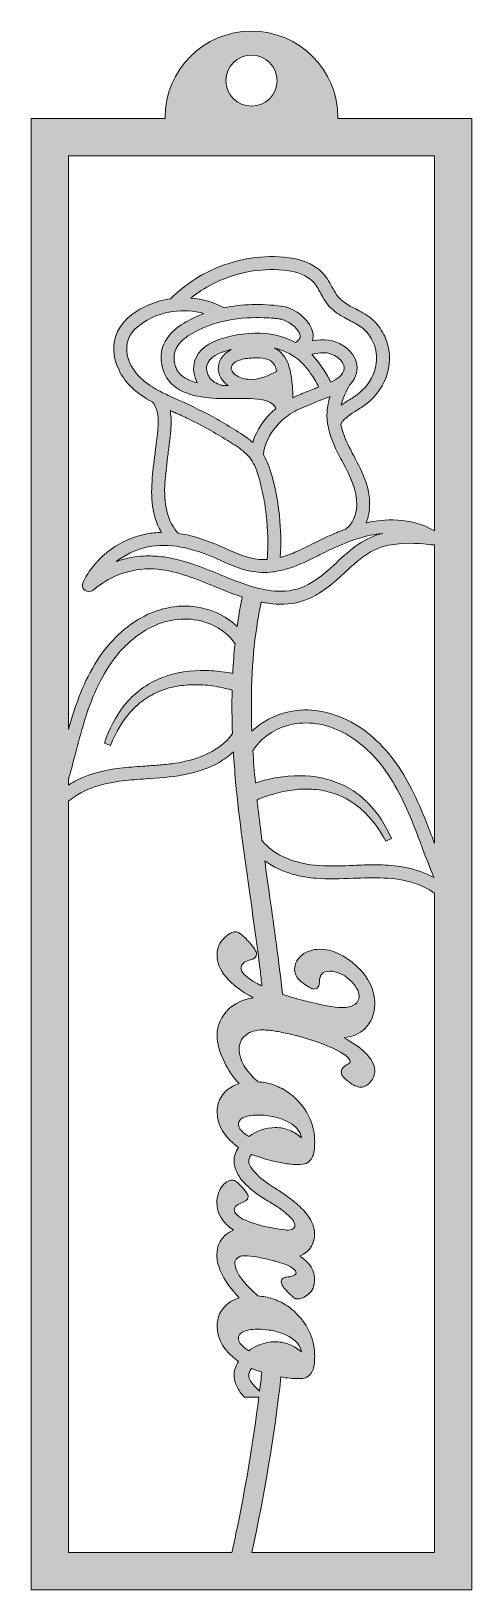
# Model space of a CAD drawing. Extents: x 1257 to 1743, y -1400 to 320.
import ezdxf

# ---------------------------------------------------------------- set-up
doc = ezdxf.new("R2010")
doc.units = 0
doc.header["$MEASUREMENT"] = 0
doc.layers.add('Layer 1', color=7, linetype='Continuous')

msp = doc.modelspace()

# ---------------------------------------------------------------- hatches: boundary and pattern name
at = {"layer": 'Layer 1', "true_color": 0x231f20}
h = msp.add_hatch(color=250, dxfattribs=at)
h.dxf.hatch_style = 2
edge = h.paths.add_edge_path()
edge.add_spline(control_points=[(1595.3, 223.4), (1595.3, 223.4), (1595.3, 224.6), (1595.3, 224.6), (1595.3, 277.2), (1552.7, 319.9), (1500, 319.9), (1447.3, 319.9), (1404.7, 277.2), (1404.7, 224.6), (1404.7, 224.6), (1404.7, 223.4), (1404.7, 223.4), (1404.7, 223.4), (1257, 223.4), (1257, 223.4), (1257, 223.4), (1257, -1399.9), (1257, -1399.9), (1257, -1399.9), (1743, -1399.9), (1743, -1399.9), (1743, -1399.9), (1743, 223.4), (1743, 223.4), (1743, 223.4), (1595.3, 223.4), (1595.3, 223.4)], knot_values=[0, 0, 0, 0, 1, 1, 1, 2, 2, 2, 3, 3, 3, 4, 4, 4, 5, 5, 5, 6, 6, 6, 7, 7, 7, 8, 8, 8, 9, 9, 9, 9], degree=3, periodic=1)
edge = h.paths.add_edge_path()
edge.add_spline(control_points=[(1500, 293.5), (1515.5, 293.5), (1528.2, 280.9), (1528.2, 265.4), (1528.2, 249.8), (1515.5, 237.2), (1500, 237.2), (1484.5, 237.2), (1471.8, 249.8), (1471.8, 265.4), (1471.8, 280.9), (1484.5, 293.5), (1500, 293.5)], knot_values=[0, 0, 0, 0, 1, 1, 1, 2, 2, 2, 3, 3, 3, 4, 4, 4, 4], degree=3, periodic=1)
edge = h.paths.add_edge_path()
edge.add_spline(control_points=[(1298.1, -505.9), (1300.5, -497.2), (1302.8, -488.5), (1305, -480), (1306, -476.1), (1307, -472.2), (1308.1, -468.3), (1314, -445.9), (1321.3, -420.1), (1333.3, -397), (1344.7, -374.8), (1359.1, -357.6), (1376, -345.7), (1387.5, -337.7), (1405.1, -328.7), (1426.2, -328.7), (1428.5, -328.7), (1430.9, -328.8), (1433.3, -329), (1452.8, -330.9), (1470.4, -340.3), (1480.6, -354.2), (1481, -354.8), (1481.4, -355.4), (1481.8, -356.1), (1480.7, -366.8), (1479.9, -377.8), (1479.3, -388.8), (1475.3, -388), (1471.3, -387.4), (1467.8, -386.9), (1459.7, -385.8), (1451.7, -385.4), (1443.9, -385.5), (1426.5, -385.9), (1410.7, -389.2), (1397.1, -395.2), (1389.8, -398.5), (1382.8, -402.6), (1376.3, -407.5), (1370.5, -412.1), (1364.9, -417.5), (1359.3, -424.4), (1350.1, -436.1), (1342.9, -450), (1337.8, -465.8), (1337.8, -465.8), (1344.5, -468.1), (1344.5, -468.1), (1350.2, -453.6), (1357.8, -441.1), (1366.9, -430.8), (1372.3, -425.1), (1377.6, -420.5), (1383, -416.8), (1389, -412.8), (1395.4, -409.6), (1401.9, -407.2), (1408.2, -404.8), (1415.1, -403.2), (1422.5, -402.2), (1429.3, -401.3), (1436.5, -401), (1443.8, -401.3), (1450.7, -401.6), (1457.9, -402.5), (1465, -403.9), (1468.1, -404.5), (1471.8, -405.3), (1475.4, -406.3), (1476.6, -406.6), (1477.6, -406.9), (1478.6, -407.2), (1478.3, -422.7), (1478.4, -438.7), (1479, -454.9), (1463.8, -477.6), (1433.2, -485.2), (1416.2, -487.8), (1410.8, -488.6), (1405.2, -489.2), (1399.6, -489.7), (1394.1, -490.2), (1388.5, -490.6), (1383, -490.9), (1374.9, -491.4), (1366.6, -492), (1358.4, -492.9), (1338.8, -495), (1323.3, -499), (1309.6, -505.5), (1305.5, -507.4), (1301.7, -509.6), (1298.1, -512), (1298.1, -512), (1298.1, -505.9), (1298.1, -505.9)], knot_values=[0, 0, 0, 0, 1, 1, 1, 2, 2, 2, 3, 3, 3, 4, 4, 4, 5, 5, 5, 6, 6, 6, 7, 7, 7, 8, 8, 8, 9, 9, 9, 10, 10, 10, 11, 11, 11, 12, 12, 12, 13, 13, 13, 14, 14, 14, 15, 15, 15, 16, 16, 16, 17, 17, 17, 18, 18, 18, 19, 19, 19, 20, 20, 20, 21, 21, 21, 22, 22, 22, 23, 23, 23, 24, 24, 24, 25, 25, 25, 26, 26, 26, 27, 27, 27, 28, 28, 28, 29, 29, 29, 30, 30, 30, 31, 31, 31, 32, 32, 32, 32], degree=3, periodic=1)
edge = h.paths.add_edge_path()
edge.add_spline(control_points=[(1478.4, -1358.8), (1478.4, -1358.8), (1298.1, -1358.8), (1298.1, -1358.8), (1298.1, -1358.8), (1298.1, -529.8), (1298.1, -529.8), (1314.6, -515.4), (1338.4, -509.5), (1357.7, -507.3), (1366.2, -506.3), (1375.1, -505.7), (1383.6, -505.1), (1410.9, -503.3), (1439.2, -501.3), (1464.2, -486.9), (1470.1, -483.5), (1475.4, -479.6), (1480, -475.2), (1480.7, -486.1), (1481.5, -497.1), (1482.5, -508.2), (1486.4, -550.3), (1492.5, -592.9), (1498.4, -634.1), (1502.2, -660.8), (1506.2, -688.5), (1509.5, -715.8), (1510.2, -721.5), (1510.9, -727.4), (1511.5, -733.6), (1510, -732.8), (1508.5, -732), (1507, -731.3), (1490.9, -722.8), (1488.5, -716.9), (1488.5, -714.1), (1488.5, -712), (1489.2, -710.2), (1490.7, -708.7), (1492.4, -706.9), (1494.6, -705.8), (1497.4, -705.3), (1504.1, -704.1), (1505.5, -700.8), (1505.5, -698.2), (1505.5, -695.7), (1503.9, -692.3), (1496.1, -683.9), (1488.2, -675.4), (1484.9, -673.7), (1482.4, -673.7), (1479, -673.7), (1475, -676), (1469.8, -680.8), (1464.6, -685.6), (1462, -691.7), (1462, -699), (1462, -716.4), (1475.1, -732), (1501.8, -746.6), (1490.5, -748.7), (1481.5, -752.8), (1475.1, -758.9), (1466.4, -767.2), (1462, -776.9), (1462, -787.8), (1462, -796.7), (1464.7, -806.7), (1470.1, -817.6), (1474.3, -826.3), (1479.8, -834.3), (1486.4, -841.4), (1481.4, -842.9), (1477.1, -845.3), (1473.3, -848.4), (1465.8, -854.6), (1462, -862.8), (1462, -872.8), (1462, -887.3), (1470, -900.4), (1485.7, -911.7), (1482.4, -916.8), (1480.7, -922), (1480.7, -927.3), (1480.7, -929.9), (1481.5, -933.2), (1483.1, -937.3), (1484.6, -941.4), (1487.3, -945.6), (1491, -949.8), (1497.3, -956.8), (1506.3, -963.8), (1517.8, -970.6), (1520.5, -972.2), (1522.8, -973.6), (1524.8, -974.8), (1530.4, -978.4), (1535.1, -981.8), (1538.7, -984.9), (1546.6, -991.7), (1547.8, -995.7), (1547.8, -997.5), (1547.8, -999.3), (1547.8, -1002.6), (1540.3, -1002.9), (1539.9, -1002.9), (1539.4, -1002.9), (1539, -1002.9), (1537.3, -1002.9), (1533.1, -1002.4), (1526.6, -1001.2), (1524.2, -1000.8), (1521.5, -1000.3), (1518.4, -999.7), (1507.4, -997.6), (1498, -994.6), (1490.6, -990.8), (1484.2, -987.5), (1481, -984), (1481, -980.4), (1481, -979.3), (1481, -975.9), (1489, -972.9), (1491, -972.2), (1496.3, -970.4), (1496.3, -966), (1496.3, -964.5), (1495.9, -962.9), (1489.7, -955.8), (1484.9, -950.1), (1481.8, -947.8), (1479, -947.8), (1474.5, -947.8), (1470.4, -950.6), (1466.7, -956), (1463.5, -961), (1461.8, -966.5), (1461.8, -972.5), (1461.8, -984.8), (1468, -995), (1480.2, -1002.9), (1465.2, -1009.6), (1461.8, -1021.1), (1461.8, -1030.2), (1461.8, -1044.3), (1469.8, -1059.9), (1486.3, -1077.8), (1481.4, -1079.3), (1477, -1081.6), (1473.3, -1084.7), (1465.8, -1090.9), (1462, -1099.1), (1462, -1109.1), (1462, -1123.7), (1470, -1136.7), (1485.7, -1148), (1482.4, -1153.1), (1480.7, -1158.4), (1480.7, -1163.6), (1480.7, -1166.2), (1481.5, -1169.5), (1483.1, -1173.7), (1484.6, -1177.7), (1487.3, -1181.9), (1491, -1186.1), (1491, -1186.1), (1492.1, -1187.3), (1492.1, -1187.3), (1492.1, -1187.3), (1508.1, -1187.3), (1508.1, -1187.3), (1501.8, -1237.6), (1493.3, -1288.2), (1482.9, -1337.9), (1481.5, -1344.6), (1480, -1351.7), (1478.4, -1358.8)], knot_values=[0, 0, 0, 0, 1, 1, 1, 2, 2, 2, 3, 3, 3, 4, 4, 4, 5, 5, 5, 6, 6, 6, 7, 7, 7, 8, 8, 8, 9, 9, 9, 10, 10, 10, 11, 11, 11, 12, 12, 12, 13, 13, 13, 14, 14, 14, 15, 15, 15, 16, 16, 16, 17, 17, 17, 18, 18, 18, 19, 19, 19, 20, 20, 20, 21, 21, 21, 22, 22, 22, 23, 23, 23, 24, 24, 24, 25, 25, 25, 26, 26, 26, 27, 27, 27, 28, 28, 28, 29, 29, 29, 30, 30, 30, 31, 31, 31, 32, 32, 32, 33, 33, 33, 34, 34, 34, 35, 35, 35, 36, 36, 36, 37, 37, 37, 38, 38, 38, 39, 39, 39, 40, 40, 40, 41, 41, 41, 42, 42, 42, 43, 43, 43, 44, 44, 44, 45, 45, 45, 46, 46, 46, 47, 47, 47, 48, 48, 48, 49, 49, 49, 50, 50, 50, 51, 51, 51, 52, 52, 52, 53, 53, 53, 54, 54, 54, 55, 55, 55, 56, 56, 56, 57, 57, 57, 58, 58, 58, 59, 59, 59, 59], degree=3, periodic=1)
edge = h.paths.add_edge_path()
edge.add_spline(control_points=[(1522.4, -170.5), (1519.8, -161.3), (1517.2, -154.5), (1513.9, -148.7), (1513.6, -148.2), (1513.3, -147.8), (1513.1, -147.3), (1514.4, -136.1), (1519.6, -124.8), (1527.8, -115.5), (1532.1, -110.5), (1537.1, -106.2), (1542.4, -102.7), (1548.7, -98.5), (1555.8, -95.5), (1563.1, -92.6), (1563.1, -92.6), (1571.3, -89.2), (1571.3, -89.2), (1576.5, -87.2), (1581.6, -85.1), (1586.8, -83), (1584.8, -88.7), (1583.7, -94.3), (1583.3, -99.7), (1582.5, -111.3), (1585.3, -123.6), (1591.8, -138.5), (1594.4, -144.4), (1597.6, -150.3), (1600.6, -156), (1608.5, -171), (1616.8, -186.5), (1616.1, -203.4), (1615.6, -214.5), (1611.4, -223.8), (1604.5, -229), (1604.4, -229.1), (1604.2, -229.3), (1604, -229.5), (1598.6, -231.5), (1593, -233.7), (1587, -236.4), (1581, -239.1), (1575.1, -242.1), (1569.3, -244.9), (1562.4, -248.4), (1555.2, -252), (1547.9, -255.1), (1542.2, -257.5), (1536.9, -259.3), (1531.8, -260.7), (1533.7, -230), (1530.5, -199.7), (1522.4, -170.5)], knot_values=[0, 0, 0, 0, 1, 1, 1, 2, 2, 2, 3, 3, 3, 4, 4, 4, 5, 5, 5, 6, 6, 6, 7, 7, 7, 8, 8, 8, 9, 9, 9, 10, 10, 10, 11, 11, 11, 12, 12, 12, 13, 13, 13, 14, 14, 14, 15, 15, 15, 16, 16, 16, 17, 17, 17, 18, 18, 18, 18], degree=3, periodic=1)
edge = h.paths.add_edge_path()
edge.add_spline(control_points=[(1410.2, -98.7), (1411.9, -99.4), (1413.6, -100.2), (1415.3, -100.9), (1420.6, -103.3), (1425.6, -105.5), (1430.5, -107.9), (1445.2, -115), (1459.7, -123.1), (1473.6, -131.8), (1473.6, -131.8), (1475.3, -132.8), (1475.3, -132.8), (1481.1, -136.5), (1487.2, -140.3), (1492.4, -144.8), (1497.5, -149.2), (1501.3, -154.7), (1504.3, -161.5), (1507.2, -168.3), (1509, -175.6), (1510.8, -183.1), (1512.8, -191.2), (1514.3, -199.4), (1515.5, -207.5), (1517.8, -223.6), (1518.5, -240.2), (1517.7, -257), (1517.6, -259.1), (1517.4, -261.1), (1517.3, -263), (1514.3, -263.2), (1511.3, -263.2), (1508.4, -262.9), (1495.8, -261.8), (1483.5, -256.3), (1471.7, -251), (1471.7, -251), (1470.4, -250.4), (1470.4, -250.4), (1457.7, -244.8), (1443.8, -239.1), (1428.9, -236), (1425.7, -235.3), (1422.4, -234.7), (1419.3, -234.3), (1408.4, -222.6), (1403.4, -205.2), (1404.3, -182.5), (1404.7, -173.1), (1405.8, -163.5), (1407, -154.2), (1407.2, -152.4), (1407.4, -150.5), (1407.6, -148.6), (1408, -145.7), (1408.4, -142.7), (1408.8, -139.7), (1409.8, -131.6), (1410.9, -123.2), (1411.3, -114.8), (1411.5, -108.9), (1411.2, -103.6), (1410.2, -98.7)], knot_values=[0, 0, 0, 0, 1, 1, 1, 2, 2, 2, 3, 3, 3, 4, 4, 4, 5, 5, 5, 6, 6, 6, 7, 7, 7, 8, 8, 8, 9, 9, 9, 10, 10, 10, 11, 11, 11, 12, 12, 12, 13, 13, 13, 14, 14, 14, 15, 15, 15, 16, 16, 16, 17, 17, 17, 18, 18, 18, 19, 19, 19, 20, 20, 20, 21, 21, 21, 21], degree=3, periodic=1)
edge = h.paths.add_edge_path()
edge.add_spline(control_points=[(1468.1, -65.3), (1469.8, -67.5), (1471.8, -69.4), (1474.2, -71.1), (1472.3, -71.1), (1470.3, -71.1), (1468.3, -71.1), (1468, -70.9), (1467.6, -70.8), (1467.3, -70.7), (1467.3, -70.7), (1467.1, -70.6), (1467.1, -70.6), (1463.3, -69.7), (1458, -67.7), (1454.2, -62.8), (1451.1, -58.9), (1449.8, -53.6), (1450.8, -49.1), (1453.1, -39.3), (1464.8, -34.9), (1473.4, -32.4), (1474.7, -32), (1476.1, -31.7), (1477.6, -31.3), (1472.7, -33.8), (1468.8, -37.3), (1466.3, -41.6), (1461.8, -49.2), (1462.5, -58.3), (1468.1, -65.3)], knot_values=[0, 0, 0, 0, 1, 1, 1, 2, 2, 2, 3, 3, 3, 4, 4, 4, 5, 5, 5, 6, 6, 6, 7, 7, 7, 8, 8, 8, 9, 9, 9, 10, 10, 10, 10], degree=3, periodic=1)
edge = h.paths.add_edge_path()
edge.add_spline(control_points=[(1440.6, -68.2), (1435.6, -67), (1431.4, -65.5), (1427.9, -63.5), (1426.9, -63), (1426.1, -62.4), (1425.4, -61.9), (1425.4, -61.9), (1425, -61.7), (1425, -61.7), (1424.8, -61.5), (1424.6, -61.4), (1424.4, -61.2), (1424.4, -61.2), (1424.3, -61.2), (1424.3, -61.2), (1424.3, -61.2), (1424, -61), (1424, -61), (1423.8, -60.8), (1423.7, -60.7), (1423.5, -60.5), (1423.5, -60.5), (1423.3, -60.4), (1423.3, -60.4), (1422.7, -59.8), (1422, -59.2), (1421.4, -58.6), (1421.1, -58.2), (1420.7, -57.8), (1420.4, -57.5), (1420.4, -57.5), (1420, -57), (1420, -57), (1419.9, -56.9), (1419.8, -56.8), (1419.8, -56.7), (1418.5, -55), (1417.6, -53.4), (1416.8, -51.7), (1416.1, -49.9), (1415.5, -48), (1415.1, -45.8), (1414.1, -40.2), (1414.7, -34.7), (1416.9, -30.4), (1419.6, -25), (1424, -20.3), (1429.9, -16.4), (1457.3, 1.8), (1490.5, 4.6), (1513.6, 3.8), (1517.3, 3.7), (1521.1, 3.4), (1524.9, 3.1), (1524.9, 3.1), (1526.1, 2.9), (1526.1, 2.9), (1528.5, 2.7), (1530.8, 2.5), (1533, 2), (1537, 1), (1541.2, -1.1), (1544.9, -4), (1546.9, -5.6), (1548.6, -7.3), (1550.2, -9.1), (1550.6, -9.6), (1551.2, -10.5), (1551.8, -11.4), (1552, -11.8), (1552.2, -12.2), (1552.5, -12.6), (1552.5, -12.6), (1552.6, -12.9), (1552.6, -12.9), (1552.7, -13), (1552.7, -13.2), (1552.8, -13.3), (1552.8, -13.3), (1552.9, -13.4), (1552.9, -13.4), (1552.9, -13.4), (1552.9, -13.4), (1552.9, -13.4), (1552.9, -13.4), (1552.9, -13.6), (1552.9, -13.6), (1553.2, -14.4), (1553.5, -15.2), (1553.6, -16.1), (1553.6, -16.1), (1553.6, -16.1), (1553.6, -16.1), (1553.6, -16.1), (1553.6, -16.1), (1553.6, -16.1), (1553.6, -16.2), (1553.6, -16.3), (1553.6, -16.5), (1553.6, -16.5), (1553.7, -16.7), (1553.7, -16.7), (1553.7, -16.8), (1553.7, -16.9), (1553.7, -17.1), (1553.7, -17.2), (1553.6, -17.4), (1553.6, -17.5), (1553.6, -17.6), (1553.6, -17.7), (1553.6, -17.8), (1553.5, -18), (1553.5, -18.1), (1553.5, -18.2), (1553.5, -18.2), (1553.4, -18.5), (1553.4, -18.5), (1553.3, -18.7), (1553.2, -19), (1553.2, -19.1), (1552.9, -19.7), (1552.5, -20.3), (1552.1, -20.7), (1551.3, -21.8), (1550.1, -22.7), (1548.7, -23.6), (1540.4, -19.1), (1531, -16), (1521.5, -14.5), (1505.7, -12.1), (1488.5, -13.3), (1470.5, -18.3), (1470.5, -18.3), (1470.5, -18.3), (1470.5, -18.3), (1452, -23.5), (1441.2, -31.8), (1437.5, -43.6), (1434.9, -51.6), (1436.1, -60.8), (1440.6, -68.2)], knot_values=[0, 0, 0, 0, 1, 1, 1, 2, 2, 2, 3, 3, 3, 4, 4, 4, 5, 5, 5, 6, 6, 6, 7, 7, 7, 8, 8, 8, 9, 9, 9, 10, 10, 10, 11, 11, 11, 12, 12, 12, 13, 13, 13, 14, 14, 14, 15, 15, 15, 16, 16, 16, 17, 17, 17, 18, 18, 18, 19, 19, 19, 20, 20, 20, 21, 21, 21, 22, 22, 22, 23, 23, 23, 24, 24, 24, 25, 25, 25, 26, 26, 26, 27, 27, 27, 28, 28, 28, 29, 29, 29, 30, 30, 30, 31, 31, 31, 32, 32, 32, 33, 33, 33, 34, 34, 34, 35, 35, 35, 36, 36, 36, 37, 37, 37, 38, 38, 38, 39, 39, 39, 40, 40, 40, 41, 41, 41, 42, 42, 42, 43, 43, 43, 44, 44, 44, 45, 45, 45, 46, 46, 46, 47, 47, 47, 47], degree=3, periodic=1)
edge = h.paths.add_edge_path()
edge.add_spline(control_points=[(1545.1, -72.2), (1545.1, -72.2), (1545.1, -72.1), (1545.1, -72.1), (1544.5, -65.2), (1543.5, -56.2), (1540.7, -47.9), (1538, -39.9), (1533.1, -33.8), (1526.5, -30.5), (1526.1, -30.3), (1525.7, -30), (1525.3, -29.8), (1534, -31.9), (1542.6, -35.6), (1550.6, -41.7), (1555.7, -45.6), (1560.5, -50.9), (1565.2, -57.8), (1568.2, -62.1), (1571.8, -67.3), (1573.9, -72.8), (1572.3, -73.4), (1570.7, -74.1), (1569.1, -74.7), (1564.2, -76.7), (1559.1, -78.8), (1554.1, -80.8), (1551.6, -81.9), (1548.7, -83.1), (1545.5, -84.6), (1545.6, -80.5), (1545.4, -76.3), (1545.1, -72.2)], knot_values=[0, 0, 0, 0, 1, 1, 1, 2, 2, 2, 3, 3, 3, 4, 4, 4, 5, 5, 5, 6, 6, 6, 7, 7, 7, 8, 8, 8, 9, 9, 9, 10, 10, 10, 11, 11, 11, 11], degree=3, periodic=1)
edge = h.paths.add_edge_path()
edge.add_spline(control_points=[(1478, -50.2), (1479.7, -45.7), (1484.4, -43.6), (1488.1, -42.6), (1492.6, -41.3), (1497.9, -40.7), (1504.6, -40.5), (1505.1, -40.5), (1505.6, -40.5), (1506.1, -40.5), (1509.9, -40.5), (1514.5, -40.8), (1518.5, -42.5), (1522.3, -44.1), (1525.1, -47), (1526.6, -51), (1527.1, -52.3), (1527.5, -53.6), (1527.9, -55.1), (1519.8, -59.9), (1508.3, -65.3), (1496.2, -64.2), (1490.9, -63.8), (1485.9, -61.9), (1482.1, -59.1), (1479.4, -57.1), (1476.6, -53.9), (1478, -50.2)], knot_values=[0, 0, 0, 0, 1, 1, 1, 2, 2, 2, 3, 3, 3, 4, 4, 4, 5, 5, 5, 6, 6, 6, 7, 7, 7, 8, 8, 8, 9, 9, 9, 9], degree=3, periodic=1)
edge = h.paths.add_edge_path()
edge.add_spline(control_points=[(1597.2, -61.3), (1597.2, -61.3), (1597.1, -61.4), (1597.1, -61.4), (1597, -61.5), (1596.9, -61.6), (1596.8, -61.7), (1594.1, -64.1), (1590.7, -65.9), (1587.2, -67.4), (1585, -61.8), (1581.7, -56.6), (1578.4, -51.8), (1574.5, -45.8), (1570.7, -41), (1566.7, -36.9), (1575, -33.8), (1584.1, -34.1), (1591.6, -38), (1594.1, -39.3), (1596.3, -41), (1598.1, -42.9), (1599.8, -44.8), (1601.1, -46.9), (1601.7, -49), (1603.2, -54.1), (1600.4, -58.3), (1597.7, -60.9), (1597.6, -61), (1597.4, -61.1), (1597.2, -61.3)], knot_values=[0, 0, 0, 0, 1, 1, 1, 2, 2, 2, 3, 3, 3, 4, 4, 4, 5, 5, 5, 6, 6, 6, 7, 7, 7, 8, 8, 8, 9, 9, 9, 10, 10, 10, 10], degree=3, periodic=1)
edge = h.paths.add_edge_path()
edge.add_spline(control_points=[(1608.2, -70.6), (1608.7, -70.1), (1609.2, -69.6), (1609.7, -69), (1615.8, -61.9), (1617.9, -53.2), (1615.5, -45.1), (1613.3, -37.9), (1608.2, -31.4), (1600.9, -26.8), (1591.4, -20.8), (1578.9, -19.1), (1567.4, -21.8), (1567.4, -21.7), (1567.4, -21.7), (1567.4, -21.6), (1568.8, -15.9), (1567.5, -9.5), (1563.8, -3.6), (1557.1, 7), (1544.9, 14.9), (1532.9, 16.5), (1511.2, 19.4), (1489.4, 18.8), (1469.7, 14.7), (1458.4, 20.7), (1445.9, 24.3), (1433, 25.3), (1447.9, 37.2), (1465.3, 46.2), (1483.7, 51.4), (1495.7, 54.8), (1507.9, 56.7), (1520, 56.8), (1534.4, 57.1), (1545.4, 55.5), (1554.7, 51.9), (1559.9, 49.9), (1564.4, 47), (1567.8, 43.6), (1571.3, 40), (1573.7, 35.5), (1576.3, 30.7), (1576.7, 29.9), (1577.2, 29.1), (1577.6, 28.3), (1580.4, 23.3), (1584.3, 16.9), (1590.3, 11.9), (1595.4, 7.6), (1601.3, 4.4), (1606.4, 1.8), (1606.4, 1.8), (1607.8, 1), (1607.8, 1), (1612.5, -1.4), (1617.4, -3.9), (1621.6, -7.1), (1625.7, -10.1), (1629.3, -14.2), (1632.1, -19), (1637.6, -28.6), (1639.3, -40.2), (1636.8, -51), (1634.3, -62), (1628, -72), (1619, -79.2), (1615.7, -82), (1612, -84.2), (1608.1, -86.7), (1605.1, -88.6), (1601.9, -90.6), (1598.9, -92.8), (1600.9, -84.4), (1604.7, -76.8), (1608.2, -70.6)], knot_values=[0, 0, 0, 0, 1, 1, 1, 2, 2, 2, 3, 3, 3, 4, 4, 4, 5, 5, 5, 6, 6, 6, 7, 7, 7, 8, 8, 8, 9, 9, 9, 10, 10, 10, 11, 11, 11, 12, 12, 12, 13, 13, 13, 14, 14, 14, 15, 15, 15, 16, 16, 16, 17, 17, 17, 18, 18, 18, 19, 19, 19, 20, 20, 20, 21, 21, 21, 22, 22, 22, 23, 23, 23, 24, 24, 24, 25, 25, 25, 25], degree=3, periodic=1)
edge = h.paths.add_edge_path()
edge.add_spline(control_points=[(1447.4, 8.3), (1443.9, 7), (1440.6, 5.6), (1437.3, 4.1), (1425.1, -1.6), (1408.1, -11.2), (1402, -28.8), (1397.9, -40.9), (1400.8, -56), (1409.2, -66.3), (1415.1, -73.7), (1424.3, -78.9), (1436.4, -81.9), (1447.7, -84.8), (1459.4, -85.3), (1469.3, -85.4), (1473.4, -85.5), (1477.5, -85.4), (1481.6, -85.4), (1487.3, -85.3), (1493.2, -85.2), (1499, -85.5), (1509.1, -85.9), (1520.2, -87.2), (1525.7, -94.1), (1526.2, -94.6), (1526.6, -95.4), (1527, -96.3), (1523.4, -99.2), (1520.2, -102.4), (1517.3, -105.7), (1510, -114.1), (1504.6, -123.8), (1501.4, -133.8), (1500.3, -132.8), (1499.1, -131.8), (1497.8, -130.8), (1491.5, -126), (1484.7, -121.8), (1478.1, -117.7), (1471.3, -113.5), (1464.1, -109.3), (1456.8, -105.3), (1442.6, -97.6), (1427.7, -90.8), (1413.3, -84.3), (1413.3, -84.3), (1413, -84.2), (1413, -84.2), (1408.9, -82.3), (1404.2, -80.1), (1399.6, -77.8), (1399.1, -77.4), (1398.6, -77.1), (1398, -76.9), (1388.2, -71.7), (1381, -66.5), (1375.5, -60.5), (1366.7, -51.2), (1361.9, -39.7), (1362.3, -29), (1362.8, -15.6), (1372.9, -6.4), (1381.4, -1), (1400.5, 11.2), (1425.1, 14.6), (1447.4, 8.3)], knot_values=[0, 0, 0, 0, 1, 1, 1, 2, 2, 2, 3, 3, 3, 4, 4, 4, 5, 5, 5, 6, 6, 6, 7, 7, 7, 8, 8, 8, 9, 9, 9, 10, 10, 10, 11, 11, 11, 12, 12, 12, 13, 13, 13, 14, 14, 14, 15, 15, 15, 16, 16, 16, 17, 17, 17, 18, 18, 18, 19, 19, 19, 20, 20, 20, 21, 21, 21, 22, 22, 22, 22], degree=3, periodic=1)
edge = h.paths.add_edge_path()
edge.add_spline(control_points=[(1458.9, -261), (1461, -261.9), (1463.1, -262.8), (1465.3, -263.8), (1475.8, -268.5), (1486.8, -273.4), (1498.5, -275.8), (1506.6, -277.5), (1515.1, -277.8), (1523.8, -276.7), (1524.6, -276.7), (1525.2, -276.6), (1525.9, -276.4), (1531.2, -275.6), (1536.7, -274.3), (1542.1, -272.5), (1553, -269), (1563.2, -263.8), (1573.1, -258.9), (1575.8, -257.6), (1578.5, -256.2), (1581.2, -254.9), (1592.2, -249.6), (1605.4, -243.6), (1619.2, -239.4), (1626.5, -237.2), (1635.2, -235.1), (1644.7, -234.2), (1635.2, -236.7), (1626.2, -240.7), (1618, -246.2), (1609.2, -252.2), (1601.3, -259.5), (1593.6, -266.6), (1585.1, -274.4), (1576.3, -282.5), (1566.3, -288.6), (1556.1, -294.8), (1544.9, -298), (1533, -298.1), (1533, -298.1), (1531.9, -298.1), (1531.9, -298.1), (1527.5, -298.1), (1523.1, -297.7), (1518.6, -297), (1510.1, -295.7), (1500.9, -293.2), (1489.6, -289.3), (1481.1, -286.2), (1472.5, -282.7), (1464.3, -279.3), (1445.5, -271.7), (1426.2, -263.8), (1405.5, -260.6), (1399.1, -259.6), (1392.8, -259.1), (1386.6, -259.1), (1378.2, -259.1), (1370, -260.1), (1362.3, -261.9), (1358.4, -262.8), (1354.6, -264), (1350.8, -265.4), (1360, -258.3), (1370.4, -253), (1381.6, -250.1), (1403.7, -244.3), (1428.9, -247.9), (1458.9, -261)], knot_values=[0, 0, 0, 0, 1, 1, 1, 2, 2, 2, 3, 3, 3, 4, 4, 4, 5, 5, 5, 6, 6, 6, 7, 7, 7, 8, 8, 8, 9, 9, 9, 10, 10, 10, 11, 11, 11, 12, 12, 12, 13, 13, 13, 14, 14, 14, 15, 15, 15, 16, 16, 16, 17, 17, 17, 18, 18, 18, 19, 19, 19, 20, 20, 20, 21, 21, 21, 22, 22, 22, 23, 23, 23, 23], degree=3, periodic=1)
edge = h.paths.add_edge_path()
edge.add_spline(control_points=[(1628.7, -531.8), (1622.4, -525.7), (1616.3, -520.8), (1610, -516.9), (1603.1, -512.7), (1595.8, -509.4), (1588.1, -506.9), (1573.9, -502.3), (1557.9, -500.7), (1540.5, -502.1), (1532.9, -502.8), (1524.9, -504.1), (1516.9, -506), (1513.2, -506.9), (1509.2, -507.9), (1505.4, -509.2), (1505, -509.3), (1504.6, -509.4), (1504.3, -509.5), (1503.1, -497.1), (1502.2, -485.4), (1501.5, -473.9), (1509.5, -461), (1522.7, -451.3), (1538.7, -446.5), (1557.3, -440.9), (1578.2, -442.9), (1597.6, -452.2), (1616.5, -461.2), (1633.9, -476.5), (1647.9, -496.2), (1662.8, -517.4), (1673.1, -541.3), (1681.1, -561.9), (1683.7, -568.5), (1686.3, -575.4), (1688.7, -582), (1692.7, -592.5), (1696.8, -603.2), (1701.1, -613.9), (1682.3, -603.6), (1660.5, -600.6), (1644.5, -600), (1641.8, -599.9), (1639.1, -599.9), (1636.4, -599.9), (1628.5, -599.9), (1620.5, -600.2), (1612.7, -600.6), (1587.7, -601.6), (1561.8, -602.6), (1538.5, -592.7), (1527.2, -588), (1517.9, -581.1), (1511.5, -572.9), (1509.9, -560.7), (1508.5, -548.7), (1507.1, -537.1), (1506.8, -534.2), (1506.5, -531.2), (1506.2, -528.3), (1506.2, -528.3), (1506.5, -528.1), (1506.5, -528.1), (1508.1, -527.4), (1509.7, -526.7), (1511.4, -526.1), (1514.5, -524.9), (1517.7, -523.8), (1521.5, -522.6), (1528.5, -520.4), (1535.5, -518.8), (1542.3, -517.8), (1549.6, -516.7), (1556.7, -516.2), (1563.6, -516.4), (1571.1, -516.7), (1578.2, -517.6), (1584.6, -519.3), (1591.4, -521), (1598.1, -523.6), (1604.3, -526.9), (1610.1, -529.9), (1615.8, -533.9), (1621.8, -539.1), (1632, -548.4), (1640.9, -560.1), (1648.1, -573.9), (1648.1, -573.9), (1654.4, -570.8), (1654.4, -570.8), (1647.7, -555.7), (1639.1, -542.6), (1628.7, -531.8)], knot_values=[0, 0, 0, 0, 1, 1, 1, 2, 2, 2, 3, 3, 3, 4, 4, 4, 5, 5, 5, 6, 6, 6, 7, 7, 7, 8, 8, 8, 9, 9, 9, 10, 10, 10, 11, 11, 11, 12, 12, 12, 13, 13, 13, 14, 14, 14, 15, 15, 15, 16, 16, 16, 17, 17, 17, 18, 18, 18, 19, 19, 19, 20, 20, 20, 21, 21, 21, 22, 22, 22, 23, 23, 23, 24, 24, 24, 25, 25, 25, 26, 26, 26, 27, 27, 27, 28, 28, 28, 29, 29, 29, 30, 30, 30, 31, 31, 31, 31], degree=3, periodic=1)
edge = h.paths.add_edge_path()
edge.add_spline(control_points=[(1490.1, -879.3), (1493.9, -877.1), (1499.4, -876.1), (1506.5, -876.1), (1513, -876.1), (1519.1, -876.7), (1524.8, -878), (1529.7, -879.1), (1534.3, -880.7), (1538.7, -882.7), (1539.7, -883.2), (1540.6, -883.7), (1541.4, -884.1), (1549.5, -888.5), (1554, -894), (1555, -901.1), (1551, -897.5), (1546.6, -894.7), (1542.1, -892.9), (1537.2, -890.9), (1531.9, -889.9), (1526.3, -889.9), (1526.3, -889.9), (1526.1, -889.9), (1526.1, -889.9), (1515.8, -889.9), (1505.9, -893.3), (1496.9, -899.9), (1487.5, -893.6), (1485.5, -889.1), (1485.5, -886.5), (1485.5, -884.5), (1485.9, -881.7), (1490.1, -879.3)], knot_values=[0, 0, 0, 0, 1, 1, 1, 2, 2, 2, 3, 3, 3, 4, 4, 4, 5, 5, 5, 6, 6, 6, 7, 7, 7, 8, 8, 8, 9, 9, 9, 10, 10, 10, 11, 11, 11, 11], degree=3, periodic=1)
edge = h.paths.add_edge_path()
edge.add_spline(control_points=[(1496.9, -1136.2), (1487.5, -1129.9), (1485.5, -1125.5), (1485.5, -1122.8), (1485.5, -1119.7), (1486.9, -1117.4), (1490.1, -1115.6), (1493.9, -1113.5), (1499.4, -1112.4), (1506.5, -1112.4), (1510.9, -1112.4), (1515.3, -1112.7), (1519.4, -1113.3), (1524.1, -1114), (1528.7, -1115.1), (1532.9, -1116.7), (1536, -1117.8), (1538.8, -1119), (1541.4, -1120.5), (1549.5, -1124.8), (1554, -1130.4), (1555, -1137.4), (1548.5, -1131.6), (1541.1, -1128), (1533.1, -1126.7), (1531, -1126.4), (1528.7, -1126.2), (1526.3, -1126.2), (1523.2, -1126.2), (1520.2, -1126.5), (1517.4, -1127), (1510.2, -1128.4), (1503.3, -1131.5), (1496.9, -1136.2)], knot_values=[0, 0, 0, 0, 1, 1, 1, 2, 2, 2, 3, 3, 3, 4, 4, 4, 5, 5, 5, 6, 6, 6, 7, 7, 7, 8, 8, 8, 9, 9, 9, 10, 10, 10, 11, 11, 11, 11], degree=3, periodic=1)
edge = h.paths.add_edge_path()
edge.add_spline(control_points=[(1511.4, -1159.7), (1510.7, -1166.8), (1509.8, -1173.8), (1509, -1180.9), (1498.5, -1171.4), (1497, -1166.2), (1497, -1164), (1497, -1161.2), (1498, -1158.5), (1500, -1155.8), (1504, -1157.3), (1507.8, -1158.6), (1511.4, -1159.7)], knot_values=[0, 0, 0, 0, 1, 1, 1, 2, 2, 2, 3, 3, 3, 4, 4, 4, 4], degree=3, periodic=1)
edge = h.paths.add_edge_path()
edge.add_spline(control_points=[(1701.9, -1358.8), (1701.9, -1358.8), (1500.4, -1358.8), (1500.4, -1358.8), (1514.3, -1295.1), (1525.1, -1230), (1532.5, -1165), (1539.4, -1166.3), (1545.9, -1166.9), (1551.8, -1166.9), (1555.1, -1166.9), (1558, -1166.5), (1560.2, -1165.7), (1563, -1164.7), (1565.4, -1162.2), (1567.3, -1158.3), (1568.9, -1154.7), (1569.7, -1149.5), (1569.7, -1142.4), (1569.7, -1124.2), (1563, -1108.4), (1549.8, -1095.3), (1546.1, -1091.6), (1542.1, -1088.4), (1538, -1085.7), (1533.3, -1082.7), (1528.3, -1080.4), (1523.1, -1078.7), (1518, -1077.1), (1512.6, -1076.1), (1507.1, -1075.7), (1486.1, -1056.9), (1481.6, -1045.8), (1481.6, -1039.7), (1481.6, -1037.3), (1482.5, -1035.4), (1484.4, -1033.8), (1486.5, -1032.1), (1489.2, -1031.3), (1492.7, -1031.3), (1499.9, -1031.3), (1510.4, -1033.1), (1524, -1036.8), (1525.3, -1037.1), (1526.6, -1037.5), (1527.9, -1037.8), (1531.8, -1038.9), (1535.1, -1040), (1537.9, -1041.1), (1545, -1044), (1549.2, -1047.3), (1549.2, -1050.1), (1549.2, -1050.5), (1549.2, -1051.6), (1547, -1052.8), (1544.9, -1054), (1542.8, -1054.6), (1540.5, -1054.7), (1539.2, -1054.7), (1538.1, -1054.9), (1537.2, -1055.1), (1533.2, -1056.2), (1532.9, -1059.1), (1532.9, -1060), (1532.9, -1061.5), (1533.5, -1063.1), (1534.8, -1065.2), (1536, -1066.9), (1537.7, -1068.9), (1540.1, -1071.4), (1546.1, -1077.8), (1548.4, -1079), (1550.4, -1079), (1554.5, -1079), (1558.7, -1077.2), (1562.9, -1073.6), (1567.3, -1070), (1569.5, -1064.6), (1569.5, -1057.7), (1569.5, -1050.9), (1567.4, -1045), (1563.2, -1040.2), (1560.7, -1037.2), (1557.2, -1034.4), (1552.8, -1031.6), (1566.4, -1026.4), (1569.5, -1015.9), (1569.5, -1007.4), (1569.5, -998.8), (1565.6, -990.1), (1558, -981.8), (1554.2, -977.6), (1549.3, -973.2), (1543.3, -968.7), (1539.1, -965.4), (1534.2, -962), (1528.7, -958.5), (1527.1, -957.4), (1525.4, -956.4), (1523.7, -955.3), (1518.5, -952), (1514.1, -948.9), (1510.7, -946), (1510.7, -946), (1509.3, -944.8), (1509.3, -944.8), (1498.6, -935.2), (1497, -929.9), (1497, -927.6), (1497, -924.8), (1498, -922.2), (1500, -919.5), (1509.3, -922.9), (1518, -925.5), (1525.9, -927.3), (1531.2, -928.5), (1536.2, -929.4), (1540.8, -929.9), (1544.5, -930.4), (1548.2, -930.6), (1551.8, -930.6), (1555.1, -930.6), (1558, -930.2), (1560.3, -929.4), (1563.1, -928.3), (1565.4, -925.9), (1567.3, -921.9), (1568.9, -918.4), (1569.7, -913.2), (1569.7, -906.1), (1569.7, -887.9), (1563, -872), (1549.8, -858.9), (1547.1, -856.2), (1544.2, -853.7), (1541.3, -851.6), (1536.4, -848.1), (1531.1, -845.3), (1525.5, -843.2), (1519.8, -841.1), (1513.6, -839.8), (1507.2, -839.4), (1493.4, -827.3), (1486.4, -815.2), (1486.4, -803.6), (1486.4, -797.1), (1488.6, -792), (1493.2, -788.1), (1498, -784.1), (1504.5, -782.1), (1512.6, -782.1), (1514.6, -782.1), (1516.8, -782.3), (1519.3, -782.5), (1523.3, -782.9), (1528.2, -783.7), (1533.6, -784.8), (1538.7, -785.8), (1544.4, -787.1), (1550.8, -788.8), (1567.7, -793.2), (1582.1, -798.3), (1593.4, -804.1), (1607.8, -811.3), (1608.9, -815.7), (1608.9, -816.9), (1608.9, -818.3), (1607.2, -819.5), (1605.7, -820.3), (1602.6, -822.1), (1599, -824.6), (1599, -828.4), (1599, -831.6), (1601.4, -834.8), (1607, -839.2), (1612, -843.2), (1616.5, -845.2), (1620.5, -845.2), (1624.5, -845.2), (1628.2, -843.2), (1631.4, -839.3), (1634.5, -835.6), (1636, -831.4), (1636, -827), (1636, -820.5), (1632.2, -813.7), (1624.4, -806.2), (1619.1, -801.2), (1611.6, -796.1), (1602.1, -790.9), (1611.7, -789.5), (1619.2, -786.2), (1624.5, -781.2), (1632.2, -774.1), (1636, -764.6), (1636, -753.1), (1636, -737.9), (1629.2, -723.9), (1615.9, -711.6), (1602.6, -699.3), (1588.7, -693.1), (1574.7, -693.1), (1567.5, -693.1), (1561.1, -695.2), (1555.9, -699.4), (1550.3, -703.9), (1547.5, -709.2), (1547.5, -715.3), (1547.5, -721), (1550.7, -726.2), (1556.9, -730.7), (1564.3, -736), (1567, -737), (1568.9, -737), (1570, -737), (1574.9, -736.6), (1574.9, -729.3), (1574.9, -720.9), (1578.4, -717.3), (1586.5, -717.3), (1593.8, -717.3), (1601.1, -720.5), (1608.1, -726.7), (1615.1, -732.8), (1618.6, -738.9), (1618.6, -745.1), (1618.6, -748.8), (1617.1, -751.6), (1614, -753.9), (1610.6, -756.3), (1605.8, -757.5), (1599.7, -757.5), (1591.6, -757.5), (1577.3, -754.9), (1557.3, -749.7), (1549.1, -747.5), (1541.3, -745.2), (1534.1, -742.7), (1530.3, -706.5), (1525.1, -669.8), (1520, -634.4), (1518.2, -621.7), (1516.4, -608.7), (1514.6, -595.7), (1533.8, -609.7), (1557.6, -613.7), (1570.9, -614.8), (1584.6, -615.9), (1598.5, -615.4), (1612, -614.8), (1634.4, -614), (1657.7, -613), (1679.4, -620.1), (1686.2, -622.3), (1694.4, -625.8), (1701.9, -631.4), (1701.9, -631.4), (1701.9, -1358.8), (1701.9, -1358.8)], knot_values=[0, 0, 0, 0, 1, 1, 1, 2, 2, 2, 3, 3, 3, 4, 4, 4, 5, 5, 5, 6, 6, 6, 7, 7, 7, 8, 8, 8, 9, 9, 9, 10, 10, 10, 11, 11, 11, 12, 12, 12, 13, 13, 13, 14, 14, 14, 15, 15, 15, 16, 16, 16, 17, 17, 17, 18, 18, 18, 19, 19, 19, 20, 20, 20, 21, 21, 21, 22, 22, 22, 23, 23, 23, 24, 24, 24, 25, 25, 25, 26, 26, 26, 27, 27, 27, 28, 28, 28, 29, 29, 29, 30, 30, 30, 31, 31, 31, 32, 32, 32, 33, 33, 33, 34, 34, 34, 35, 35, 35, 36, 36, 36, 37, 37, 37, 38, 38, 38, 39, 39, 39, 40, 40, 40, 41, 41, 41, 42, 42, 42, 43, 43, 43, 44, 44, 44, 45, 45, 45, 46, 46, 46, 47, 47, 47, 48, 48, 48, 49, 49, 49, 50, 50, 50, 51, 51, 51, 52, 52, 52, 53, 53, 53, 54, 54, 54, 55, 55, 55, 56, 56, 56, 57, 57, 57, 58, 58, 58, 59, 59, 59, 60, 60, 60, 61, 61, 61, 62, 62, 62, 63, 63, 63, 64, 64, 64, 65, 65, 65, 66, 66, 66, 67, 67, 67, 68, 68, 68, 69, 69, 69, 70, 70, 70, 71, 71, 71, 72, 72, 72, 73, 73, 73, 74, 74, 74, 75, 75, 75, 76, 76, 76, 77, 77, 77, 78, 78, 78, 79, 79, 79, 80, 80, 80, 81, 81, 81, 82, 82, 82, 83, 83, 83, 84, 84, 84, 85, 85, 85, 86, 86, 86, 86], degree=3, periodic=1)
edge = h.paths.add_edge_path()
edge.add_spline(control_points=[(1701.9, -576.4), (1700.3, -572.1), (1698.7, -567.8), (1697, -563.4), (1686.5, -536), (1676.7, -513.4), (1662.9, -492.7), (1647.7, -470.1), (1629.7, -453), (1609.4, -442.1), (1587.1, -430.1), (1562.9, -426.2), (1541, -431.1), (1525.3, -434.5), (1511.2, -442), (1500.4, -452.5), (1498.7, -407.4), (1500.8, -367.4), (1506.8, -330.6), (1508, -323.8), (1509.2, -316.9), (1510.7, -310), (1512.5, -310.4), (1514.3, -310.7), (1516, -311), (1521.2, -311.8), (1526.2, -312.2), (1531, -312.3), (1543.8, -312.5), (1555.1, -310.2), (1565.6, -305.2), (1579.9, -298.6), (1591.4, -287.9), (1602.6, -277.6), (1607.7, -272.9), (1613, -268), (1618.5, -263.7), (1627.8, -256.2), (1636.6, -251.3), (1645.3, -248.8), (1660.6, -244.3), (1677.1, -244.9), (1689.8, -245.9), (1693.4, -246.2), (1697.1, -246.6), (1701.3, -247), (1701.5, -247), (1701.7, -247), (1701.9, -247), (1701.9, -247), (1701.9, -576.4), (1701.9, -576.4)], knot_values=[0, 0, 0, 0, 1, 1, 1, 2, 2, 2, 3, 3, 3, 4, 4, 4, 5, 5, 5, 6, 6, 6, 7, 7, 7, 8, 8, 8, 9, 9, 9, 10, 10, 10, 11, 11, 11, 12, 12, 12, 13, 13, 13, 14, 14, 14, 15, 15, 15, 16, 16, 16, 17, 17, 17, 17], degree=3, periodic=1)
edge = h.paths.add_edge_path()
edge.add_spline(control_points=[(1701.9, -231.5), (1675.4, -215.5), (1644.6, -218.7), (1628.2, -222.3), (1627.6, -222.4), (1627, -222.5), (1626.4, -222.7), (1627.8, -219.4), (1628.8, -216), (1629.4, -212.4), (1631.4, -201.3), (1630.3, -189.5), (1626.1, -177.3), (1622.7, -167.4), (1617.8, -158.1), (1613.1, -149.1), (1611.8, -146.8), (1610.6, -144.5), (1609.4, -142.2), (1605.1, -133.8), (1600.5, -123.8), (1598.5, -113.7), (1602.4, -107), (1609.3, -102.7), (1616.4, -98.3), (1618.6, -96.9), (1620.8, -95.5), (1622.9, -94.1), (1634.8, -86), (1643.5, -75), (1648.4, -62.2), (1653.4, -49.1), (1653.6, -34.7), (1648.9, -21.6), (1646.5, -14.9), (1643.1, -8.8), (1638.6, -3.6), (1634.7, 1.1), (1629.6, 5.3), (1622.9, 9.1), (1620.3, 10.6), (1617.6, 12), (1615, 13.4), (1606.7, 17.7), (1598.9, 21.8), (1593.9, 28.9), (1592, 31.7), (1590.4, 34.7), (1588.8, 37.8), (1587.2, 40.7), (1585.6, 43.7), (1583.7, 46.6), (1579.7, 52.5), (1574.5, 57.4), (1568.5, 61.1), (1558.6, 67), (1546.4, 70.1), (1530, 71), (1516.7, 71.7), (1503.1, 70.6), (1489.6, 67.7), (1463, 61.9), (1438.1, 49.3), (1417.8, 31.3), (1415.5, 29.3), (1413.2, 27.1), (1410.7, 24.6), (1402, 23.3), (1393.7, 21), (1385.9, 17.6), (1374.6, 12.7), (1359.6, 3.7), (1352.3, -11.4), (1346.2, -24.1), (1346.7, -39.7), (1353.9, -54.3), (1360.8, -68.5), (1372.3, -79.3), (1390.9, -89.4), (1395.6, -95.4), (1397.5, -103.5), (1396.9, -114.9), (1396.6, -122.8), (1395.5, -131), (1394.5, -138.9), (1394.1, -142.1), (1393.7, -145.3), (1393.3, -148.5), (1393.1, -150.3), (1392.9, -152.1), (1392.6, -153.9), (1390.2, -174.2), (1387.6, -195.2), (1393.2, -215.5), (1395, -221.9), (1397.5, -227.8), (1400.6, -233.2), (1395.1, -233.3), (1389.8, -233.8), (1384.6, -234.8), (1360.2, -239.2), (1337.5, -253.7), (1322.3, -274.5), (1320.5, -277), (1318.8, -279.6), (1317.3, -282.3), (1316.2, -284.1), (1315.2, -286), (1314.2, -288), (1312.6, -291.2), (1313.4, -294.8), (1316.1, -296.9), (1318.8, -299), (1322.6, -298.9), (1325.3, -296.7), (1346, -279.4), (1371.2, -271.3), (1396.5, -273.8), (1418.4, -276), (1439.3, -284.6), (1459.6, -292.9), (1465.7, -295.4), (1472.1, -298), (1478.4, -300.4), (1482.4, -301.9), (1486.2, -303.2), (1489.8, -304.4), (1489.7, -305.2), (1489.5, -306), (1489.3, -306.8), (1487.4, -316.6), (1485.6, -326.7), (1484.2, -336.9), (1473.7, -326.7), (1459.8, -319.5), (1444.5, -316.3), (1422.6, -311.7), (1398.9, -315.7), (1377.8, -327.6), (1358, -338.8), (1340.5, -356.4), (1327.1, -378.7), (1312.8, -402.3), (1304.4, -428.1), (1298.1, -450.5), (1298.1, -450.5), (1298.1, 182.3), (1298.1, 182.3), (1298.1, 182.3), (1701.9, 182.3), (1701.9, 182.3), (1701.9, 182.3), (1701.9, -231.5), (1701.9, -231.5)], knot_values=[0, 0, 0, 0, 1, 1, 1, 2, 2, 2, 3, 3, 3, 4, 4, 4, 5, 5, 5, 6, 6, 6, 7, 7, 7, 8, 8, 8, 9, 9, 9, 10, 10, 10, 11, 11, 11, 12, 12, 12, 13, 13, 13, 14, 14, 14, 15, 15, 15, 16, 16, 16, 17, 17, 17, 18, 18, 18, 19, 19, 19, 20, 20, 20, 21, 21, 21, 22, 22, 22, 23, 23, 23, 24, 24, 24, 25, 25, 25, 26, 26, 26, 27, 27, 27, 28, 28, 28, 29, 29, 29, 30, 30, 30, 31, 31, 31, 32, 32, 32, 33, 33, 33, 34, 34, 34, 35, 35, 35, 36, 36, 36, 37, 37, 37, 38, 38, 38, 39, 39, 39, 40, 40, 40, 41, 41, 41, 42, 42, 42, 43, 43, 43, 44, 44, 44, 45, 45, 45, 46, 46, 46, 47, 47, 47, 48, 48, 48, 49, 49, 49, 50, 50, 50, 51, 51, 51, 51], degree=3, periodic=1)

# ---------------------------------------------------------------- linework, layer by layer
at = {"layer": 'Layer 1', "lineweight": 0}
for points, knots in [([(1595.3, 223.4), (1595.3, 223.4), (1595.3, 224.6), (1595.3, 224.6), (1595.3, 277.2), (1552.7, 319.9), (1500, 319.9), (1447.3, 319.9), (1404.7, 277.2), (1404.7, 224.6), (1404.7, 224.6), (1404.7, 223.4), (1404.7, 223.4), (1404.7, 223.4), (1257, 223.4), (1257, 223.4), (1257, 223.4), (1257, -1399.9), (1257, -1399.9), (1257, -1399.9), (1743, -1399.9), (1743, -1399.9), (1743, -1399.9), (1743, 223.4), (1743, 223.4), (1743, 223.4), (1595.3, 223.4), (1595.3, 223.4)], [0, 0, 0, 0, 1, 1, 1, 2, 2, 2, 3, 3, 3, 4, 4, 4, 5, 5, 5, 6, 6, 6, 7, 7, 7, 8, 8, 8, 9, 9, 9, 9]), ([(1500, 293.5), (1515.5, 293.5), (1528.2, 280.9), (1528.2, 265.4), (1528.2, 249.8), (1515.5, 237.2), (1500, 237.2), (1484.5, 237.2), (1471.8, 249.8), (1471.8, 265.4), (1471.8, 280.9), (1484.5, 293.5), (1500, 293.5)], [0, 0, 0, 0, 1, 1, 1, 2, 2, 2, 3, 3, 3, 4, 4, 4, 4]), ([(1701.9, -231.5), (1675.4, -215.5), (1644.6, -218.7), (1628.2, -222.3), (1627.6, -222.4), (1627, -222.5), (1626.4, -222.7), (1627.8, -219.4), (1628.8, -216), (1629.4, -212.4), (1631.4, -201.3), (1630.3, -189.5), (1626.1, -177.3), (1622.7, -167.4), (1617.8, -158.1), (1613.1, -149.1), (1611.8, -146.8), (1610.6, -144.5), (1609.4, -142.2), (1605.1, -133.8), (1600.5, -123.8), (1598.5, -113.7), (1602.4, -107), (1609.3, -102.7), (1616.4, -98.3), (1618.6, -96.9), (1620.8, -95.5), (1622.9, -94.1), (1634.8, -86), (1643.5, -75), (1648.4, -62.2), (1653.4, -49.1), (1653.6, -34.7), (1648.9, -21.6), (1646.5, -14.9), (1643.1, -8.8), (1638.6, -3.6), (1634.7, 1.1), (1629.6, 5.3), (1622.9, 9.1), (1620.3, 10.6), (1617.6, 12), (1615, 13.4), (1606.7, 17.7), (1598.9, 21.8), (1593.9, 28.9), (1592, 31.7), (1590.4, 34.7), (1588.8, 37.8), (1587.2, 40.7), (1585.6, 43.7), (1583.7, 46.6), (1579.7, 52.5), (1574.5, 57.4), (1568.5, 61.1), (1558.6, 67), (1546.4, 70.1), (1530, 71), (1516.7, 71.7), (1503.1, 70.6), (1489.6, 67.7), (1463, 61.9), (1438.1, 49.3), (1417.8, 31.3), (1415.5, 29.3), (1413.2, 27.1), (1410.7, 24.6), (1402, 23.3), (1393.7, 21), (1385.9, 17.6), (1374.6, 12.7), (1359.6, 3.7), (1352.3, -11.4), (1346.2, -24.1), (1346.7, -39.7), (1353.9, -54.3), (1360.8, -68.5), (1372.3, -79.3), (1390.9, -89.4), (1395.6, -95.4), (1397.5, -103.5), (1396.9, -114.9), (1396.6, -122.8), (1395.5, -131), (1394.5, -138.9), (1394.1, -142.1), (1393.7, -145.3), (1393.3, -148.5), (1393.1, -150.3), (1392.9, -152.1), (1392.6, -153.9), (1390.2, -174.2), (1387.6, -195.2), (1393.2, -215.5), (1395, -221.9), (1397.5, -227.8), (1400.6, -233.2), (1395.1, -233.3), (1389.8, -233.8), (1384.6, -234.8), (1360.2, -239.2), (1337.5, -253.7), (1322.3, -274.5), (1320.5, -277), (1318.8, -279.6), (1317.3, -282.3), (1316.2, -284.1), (1315.2, -286), (1314.2, -288), (1312.6, -291.2), (1313.4, -294.8), (1316.1, -296.9), (1318.8, -299), (1322.6, -298.9), (1325.3, -296.7), (1346, -279.4), (1371.2, -271.3), (1396.5, -273.8), (1418.4, -276), (1439.3, -284.6), (1459.6, -292.9), (1465.7, -295.4), (1472.1, -298), (1478.4, -300.4), (1482.4, -301.9), (1486.2, -303.2), (1489.8, -304.4), (1489.7, -305.2), (1489.5, -306), (1489.3, -306.8), (1487.4, -316.6), (1485.6, -326.7), (1484.2, -336.9), (1473.7, -326.7), (1459.8, -319.5), (1444.5, -316.3), (1422.6, -311.7), (1398.9, -315.7), (1377.8, -327.6), (1358, -338.8), (1340.5, -356.4), (1327.1, -378.7), (1312.8, -402.3), (1304.4, -428.1), (1298.1, -450.5), (1298.1, -450.5), (1298.1, 182.3), (1298.1, 182.3), (1298.1, 182.3), (1701.9, 182.3), (1701.9, 182.3), (1701.9, 182.3), (1701.9, -231.5), (1701.9, -231.5)], [0, 0, 0, 0, 1, 1, 1, 2, 2, 2, 3, 3, 3, 4, 4, 4, 5, 5, 5, 6, 6, 6, 7, 7, 7, 8, 8, 8, 9, 9, 9, 10, 10, 10, 11, 11, 11, 12, 12, 12, 13, 13, 13, 14, 14, 14, 15, 15, 15, 16, 16, 16, 17, 17, 17, 18, 18, 18, 19, 19, 19, 20, 20, 20, 21, 21, 21, 22, 22, 22, 23, 23, 23, 24, 24, 24, 25, 25, 25, 26, 26, 26, 27, 27, 27, 28, 28, 28, 29, 29, 29, 30, 30, 30, 31, 31, 31, 32, 32, 32, 33, 33, 33, 34, 34, 34, 35, 35, 35, 36, 36, 36, 37, 37, 37, 38, 38, 38, 39, 39, 39, 40, 40, 40, 41, 41, 41, 42, 42, 42, 43, 43, 43, 44, 44, 44, 45, 45, 45, 46, 46, 46, 47, 47, 47, 48, 48, 48, 49, 49, 49, 50, 50, 50, 51, 51, 51, 51]), ([(1608.2, -70.6), (1608.7, -70.1), (1609.2, -69.6), (1609.7, -69), (1615.8, -61.9), (1617.9, -53.2), (1615.5, -45.1), (1613.3, -37.9), (1608.2, -31.4), (1600.9, -26.8), (1591.4, -20.8), (1578.9, -19.1), (1567.4, -21.8), (1567.4, -21.7), (1567.4, -21.7), (1567.4, -21.6), (1568.8, -15.9), (1567.5, -9.5), (1563.8, -3.6), (1557.1, 7), (1544.9, 14.9), (1532.9, 16.5), (1511.2, 19.4), (1489.4, 18.8), (1469.7, 14.7), (1458.4, 20.7), (1445.9, 24.3), (1433, 25.3), (1447.9, 37.2), (1465.3, 46.2), (1483.7, 51.4), (1495.7, 54.8), (1507.9, 56.7), (1520, 56.8), (1534.4, 57.1), (1545.4, 55.5), (1554.7, 51.9), (1559.9, 49.9), (1564.4, 47), (1567.8, 43.6), (1571.3, 40), (1573.7, 35.5), (1576.3, 30.7), (1576.7, 29.9), (1577.2, 29.1), (1577.6, 28.3), (1580.4, 23.3), (1584.3, 16.9), (1590.3, 11.9), (1595.4, 7.6), (1601.3, 4.4), (1606.4, 1.8), (1606.4, 1.8), (1607.8, 1), (1607.8, 1), (1612.5, -1.4), (1617.4, -3.9), (1621.6, -7.1), (1625.7, -10.1), (1629.3, -14.2), (1632.1, -19), (1637.6, -28.6), (1639.3, -40.2), (1636.8, -51), (1634.3, -62), (1628, -72), (1619, -79.2), (1615.7, -82), (1612, -84.2), (1608.1, -86.7), (1605.1, -88.6), (1601.9, -90.6), (1598.9, -92.8), (1600.9, -84.4), (1604.7, -76.8), (1608.2, -70.6)], [0, 0, 0, 0, 1, 1, 1, 2, 2, 2, 3, 3, 3, 4, 4, 4, 5, 5, 5, 6, 6, 6, 7, 7, 7, 8, 8, 8, 9, 9, 9, 10, 10, 10, 11, 11, 11, 12, 12, 12, 13, 13, 13, 14, 14, 14, 15, 15, 15, 16, 16, 16, 17, 17, 17, 18, 18, 18, 19, 19, 19, 20, 20, 20, 21, 21, 21, 22, 22, 22, 23, 23, 23, 24, 24, 24, 25, 25, 25, 25]), ([(1447.4, 8.3), (1443.9, 7), (1440.6, 5.6), (1437.3, 4.1), (1425.1, -1.6), (1408.1, -11.2), (1402, -28.8), (1397.9, -40.9), (1400.8, -56), (1409.2, -66.3), (1415.1, -73.7), (1424.3, -78.9), (1436.4, -81.9), (1447.7, -84.8), (1459.4, -85.3), (1469.3, -85.4), (1473.4, -85.5), (1477.5, -85.4), (1481.6, -85.4), (1487.3, -85.3), (1493.2, -85.2), (1499, -85.5), (1509.1, -85.9), (1520.2, -87.2), (1525.7, -94.1), (1526.2, -94.6), (1526.6, -95.4), (1527, -96.3), (1523.4, -99.2), (1520.2, -102.4), (1517.3, -105.7), (1510, -114.1), (1504.6, -123.8), (1501.4, -133.8), (1500.3, -132.8), (1499.1, -131.8), (1497.8, -130.8), (1491.5, -126), (1484.7, -121.8), (1478.1, -117.7), (1471.3, -113.5), (1464.1, -109.3), (1456.8, -105.3), (1442.6, -97.6), (1427.7, -90.8), (1413.3, -84.3), (1413.3, -84.3), (1413, -84.2), (1413, -84.2), (1408.9, -82.3), (1404.2, -80.1), (1399.6, -77.8), (1399.1, -77.4), (1398.6, -77.1), (1398, -76.9), (1388.2, -71.7), (1381, -66.5), (1375.5, -60.5), (1366.7, -51.2), (1361.9, -39.7), (1362.3, -29), (1362.8, -15.6), (1372.9, -6.4), (1381.4, -1), (1400.5, 11.2), (1425.1, 14.6), (1447.4, 8.3)], [0, 0, 0, 0, 1, 1, 1, 2, 2, 2, 3, 3, 3, 4, 4, 4, 5, 5, 5, 6, 6, 6, 7, 7, 7, 8, 8, 8, 9, 9, 9, 10, 10, 10, 11, 11, 11, 12, 12, 12, 13, 13, 13, 14, 14, 14, 15, 15, 15, 16, 16, 16, 17, 17, 17, 18, 18, 18, 19, 19, 19, 20, 20, 20, 21, 21, 21, 22, 22, 22, 22]), ([(1440.6, -68.2), (1435.6, -67), (1431.4, -65.5), (1427.9, -63.5), (1426.9, -63), (1426.1, -62.4), (1425.4, -61.9), (1425.4, -61.9), (1425, -61.7), (1425, -61.7), (1424.8, -61.5), (1424.6, -61.4), (1424.4, -61.2), (1424.4, -61.2), (1424.3, -61.2), (1424.3, -61.2), (1424.3, -61.2), (1424, -61), (1424, -61), (1423.8, -60.8), (1423.7, -60.7), (1423.5, -60.5), (1423.5, -60.5), (1423.3, -60.4), (1423.3, -60.4), (1422.7, -59.8), (1422, -59.2), (1421.4, -58.6), (1421.1, -58.2), (1420.7, -57.8), (1420.4, -57.5), (1420.4, -57.5), (1420, -57), (1420, -57), (1419.9, -56.9), (1419.8, -56.8), (1419.8, -56.7), (1418.5, -55), (1417.6, -53.4), (1416.8, -51.7), (1416.1, -49.9), (1415.5, -48), (1415.1, -45.8), (1414.1, -40.2), (1414.7, -34.7), (1416.9, -30.4), (1419.6, -25), (1424, -20.3), (1429.9, -16.4), (1457.3, 1.8), (1490.5, 4.6), (1513.6, 3.8), (1517.3, 3.7), (1521.1, 3.4), (1524.9, 3.1), (1524.9, 3.1), (1526.1, 2.9), (1526.1, 2.9), (1528.5, 2.7), (1530.8, 2.5), (1533, 2), (1537, 1), (1541.2, -1.1), (1544.9, -4), (1546.9, -5.6), (1548.6, -7.3), (1550.2, -9.1), (1550.6, -9.6), (1551.2, -10.5), (1551.8, -11.4), (1552, -11.8), (1552.2, -12.2), (1552.5, -12.6), (1552.5, -12.6), (1552.6, -12.9), (1552.6, -12.9), (1552.7, -13), (1552.7, -13.2), (1552.8, -13.3), (1552.8, -13.3), (1552.9, -13.4), (1552.9, -13.4), (1552.9, -13.4), (1552.9, -13.4), (1552.9, -13.4), (1552.9, -13.4), (1552.9, -13.6), (1552.9, -13.6), (1553.2, -14.4), (1553.5, -15.2), (1553.6, -16.1), (1553.6, -16.1), (1553.6, -16.1), (1553.6, -16.1), (1553.6, -16.1), (1553.6, -16.1), (1553.6, -16.1), (1553.6, -16.2), (1553.6, -16.3), (1553.6, -16.5), (1553.6, -16.5), (1553.7, -16.7), (1553.7, -16.7), (1553.7, -16.8), (1553.7, -16.9), (1553.7, -17.1), (1553.7, -17.2), (1553.6, -17.4), (1553.6, -17.5), (1553.6, -17.6), (1553.6, -17.7), (1553.6, -17.8), (1553.5, -18), (1553.5, -18.1), (1553.5, -18.2), (1553.5, -18.2), (1553.4, -18.5), (1553.4, -18.5), (1553.3, -18.7), (1553.2, -19), (1553.2, -19.1), (1552.9, -19.7), (1552.5, -20.3), (1552.1, -20.7), (1551.3, -21.8), (1550.1, -22.7), (1548.7, -23.6), (1540.4, -19.1), (1531, -16), (1521.5, -14.5), (1505.7, -12.1), (1488.5, -13.3), (1470.5, -18.3), (1470.5, -18.3), (1470.5, -18.3), (1470.5, -18.3), (1452, -23.5), (1441.2, -31.8), (1437.5, -43.6), (1434.9, -51.6), (1436.1, -60.8), (1440.6, -68.2)], [0, 0, 0, 0, 1, 1, 1, 2, 2, 2, 3, 3, 3, 4, 4, 4, 5, 5, 5, 6, 6, 6, 7, 7, 7, 8, 8, 8, 9, 9, 9, 10, 10, 10, 11, 11, 11, 12, 12, 12, 13, 13, 13, 14, 14, 14, 15, 15, 15, 16, 16, 16, 17, 17, 17, 18, 18, 18, 19, 19, 19, 20, 20, 20, 21, 21, 21, 22, 22, 22, 23, 23, 23, 24, 24, 24, 25, 25, 25, 26, 26, 26, 27, 27, 27, 28, 28, 28, 29, 29, 29, 30, 30, 30, 31, 31, 31, 32, 32, 32, 33, 33, 33, 34, 34, 34, 35, 35, 35, 36, 36, 36, 37, 37, 37, 38, 38, 38, 39, 39, 39, 40, 40, 40, 41, 41, 41, 42, 42, 42, 43, 43, 43, 44, 44, 44, 45, 45, 45, 46, 46, 46, 47, 47, 47, 47]), ([(1468.1, -65.3), (1469.8, -67.5), (1471.8, -69.4), (1474.2, -71.1), (1472.3, -71.1), (1470.3, -71.1), (1468.3, -71.1), (1468, -70.9), (1467.6, -70.8), (1467.3, -70.7), (1467.3, -70.7), (1467.1, -70.6), (1467.1, -70.6), (1463.3, -69.7), (1458, -67.7), (1454.2, -62.8), (1451.1, -58.9), (1449.8, -53.6), (1450.8, -49.1), (1453.1, -39.3), (1464.8, -34.9), (1473.4, -32.4), (1474.7, -32), (1476.1, -31.7), (1477.6, -31.3), (1472.7, -33.8), (1468.8, -37.3), (1466.3, -41.6), (1461.8, -49.2), (1462.5, -58.3), (1468.1, -65.3)], [0, 0, 0, 0, 1, 1, 1, 2, 2, 2, 3, 3, 3, 4, 4, 4, 5, 5, 5, 6, 6, 6, 7, 7, 7, 8, 8, 8, 9, 9, 9, 10, 10, 10, 10]), ([(1545.1, -72.2), (1545.1, -72.2), (1545.1, -72.1), (1545.1, -72.1), (1544.5, -65.2), (1543.5, -56.2), (1540.7, -47.9), (1538, -39.9), (1533.1, -33.8), (1526.5, -30.5), (1526.1, -30.3), (1525.7, -30), (1525.3, -29.8), (1534, -31.9), (1542.6, -35.6), (1550.6, -41.7), (1555.7, -45.6), (1560.5, -50.9), (1565.2, -57.8), (1568.2, -62.1), (1571.8, -67.3), (1573.9, -72.8), (1572.3, -73.4), (1570.7, -74.1), (1569.1, -74.7), (1564.2, -76.7), (1559.1, -78.8), (1554.1, -80.8), (1551.6, -81.9), (1548.7, -83.1), (1545.5, -84.6), (1545.6, -80.5), (1545.4, -76.3), (1545.1, -72.2)], [0, 0, 0, 0, 1, 1, 1, 2, 2, 2, 3, 3, 3, 4, 4, 4, 5, 5, 5, 6, 6, 6, 7, 7, 7, 8, 8, 8, 9, 9, 9, 10, 10, 10, 11, 11, 11, 11]), ([(1597.2, -61.3), (1597.2, -61.3), (1597.1, -61.4), (1597.1, -61.4), (1597, -61.5), (1596.9, -61.6), (1596.8, -61.7), (1594.1, -64.1), (1590.7, -65.9), (1587.2, -67.4), (1585, -61.8), (1581.7, -56.6), (1578.4, -51.8), (1574.5, -45.8), (1570.7, -41), (1566.7, -36.9), (1575, -33.8), (1584.1, -34.1), (1591.6, -38), (1594.1, -39.3), (1596.3, -41), (1598.1, -42.9), (1599.8, -44.8), (1601.1, -46.9), (1601.7, -49), (1603.2, -54.1), (1600.4, -58.3), (1597.7, -60.9), (1597.6, -61), (1597.4, -61.1), (1597.2, -61.3)], [0, 0, 0, 0, 1, 1, 1, 2, 2, 2, 3, 3, 3, 4, 4, 4, 5, 5, 5, 6, 6, 6, 7, 7, 7, 8, 8, 8, 9, 9, 9, 10, 10, 10, 10]), ([(1478, -50.2), (1479.7, -45.7), (1484.4, -43.6), (1488.1, -42.6), (1492.6, -41.3), (1497.9, -40.7), (1504.6, -40.5), (1505.1, -40.5), (1505.6, -40.5), (1506.1, -40.5), (1509.9, -40.5), (1514.5, -40.8), (1518.5, -42.5), (1522.3, -44.1), (1525.1, -47), (1526.6, -51), (1527.1, -52.3), (1527.5, -53.6), (1527.9, -55.1), (1519.8, -59.9), (1508.3, -65.3), (1496.2, -64.2), (1490.9, -63.8), (1485.9, -61.9), (1482.1, -59.1), (1479.4, -57.1), (1476.6, -53.9), (1478, -50.2)], [0, 0, 0, 0, 1, 1, 1, 2, 2, 2, 3, 3, 3, 4, 4, 4, 5, 5, 5, 6, 6, 6, 7, 7, 7, 8, 8, 8, 9, 9, 9, 9]), ([(1522.4, -170.5), (1519.8, -161.3), (1517.2, -154.5), (1513.9, -148.7), (1513.6, -148.2), (1513.3, -147.8), (1513.1, -147.3), (1514.4, -136.1), (1519.6, -124.8), (1527.8, -115.5), (1532.1, -110.5), (1537.1, -106.2), (1542.4, -102.7), (1548.7, -98.5), (1555.8, -95.5), (1563.1, -92.6), (1563.1, -92.6), (1571.3, -89.2), (1571.3, -89.2), (1576.5, -87.2), (1581.6, -85.1), (1586.8, -83), (1584.8, -88.7), (1583.7, -94.3), (1583.3, -99.7), (1582.5, -111.3), (1585.3, -123.6), (1591.8, -138.5), (1594.4, -144.4), (1597.6, -150.3), (1600.6, -156), (1608.5, -171), (1616.8, -186.5), (1616.1, -203.4), (1615.6, -214.5), (1611.4, -223.8), (1604.5, -229), (1604.4, -229.1), (1604.2, -229.3), (1604, -229.5), (1598.6, -231.5), (1593, -233.7), (1587, -236.4), (1581, -239.1), (1575.1, -242.1), (1569.3, -244.9), (1562.4, -248.4), (1555.2, -252), (1547.9, -255.1), (1542.2, -257.5), (1536.9, -259.3), (1531.8, -260.7), (1533.7, -230), (1530.5, -199.7), (1522.4, -170.5)], [0, 0, 0, 0, 1, 1, 1, 2, 2, 2, 3, 3, 3, 4, 4, 4, 5, 5, 5, 6, 6, 6, 7, 7, 7, 8, 8, 8, 9, 9, 9, 10, 10, 10, 11, 11, 11, 12, 12, 12, 13, 13, 13, 14, 14, 14, 15, 15, 15, 16, 16, 16, 17, 17, 17, 18, 18, 18, 18]), ([(1410.2, -98.7), (1411.9, -99.4), (1413.6, -100.2), (1415.3, -100.9), (1420.6, -103.3), (1425.6, -105.5), (1430.5, -107.9), (1445.2, -115), (1459.7, -123.1), (1473.6, -131.8), (1473.6, -131.8), (1475.3, -132.8), (1475.3, -132.8), (1481.1, -136.5), (1487.2, -140.3), (1492.4, -144.8), (1497.5, -149.2), (1501.3, -154.7), (1504.3, -161.5), (1507.2, -168.3), (1509, -175.6), (1510.8, -183.1), (1512.8, -191.2), (1514.3, -199.4), (1515.5, -207.5), (1517.8, -223.6), (1518.5, -240.2), (1517.7, -257), (1517.6, -259.1), (1517.4, -261.1), (1517.3, -263), (1514.3, -263.2), (1511.3, -263.2), (1508.4, -262.9), (1495.8, -261.8), (1483.5, -256.3), (1471.7, -251), (1471.7, -251), (1470.4, -250.4), (1470.4, -250.4), (1457.7, -244.8), (1443.8, -239.1), (1428.9, -236), (1425.7, -235.3), (1422.4, -234.7), (1419.3, -234.3), (1408.4, -222.6), (1403.4, -205.2), (1404.3, -182.5), (1404.7, -173.1), (1405.8, -163.5), (1407, -154.2), (1407.2, -152.4), (1407.4, -150.5), (1407.6, -148.6), (1408, -145.7), (1408.4, -142.7), (1408.8, -139.7), (1409.8, -131.6), (1410.9, -123.2), (1411.3, -114.8), (1411.5, -108.9), (1411.2, -103.6), (1410.2, -98.7)], [0, 0, 0, 0, 1, 1, 1, 2, 2, 2, 3, 3, 3, 4, 4, 4, 5, 5, 5, 6, 6, 6, 7, 7, 7, 8, 8, 8, 9, 9, 9, 10, 10, 10, 11, 11, 11, 12, 12, 12, 13, 13, 13, 14, 14, 14, 15, 15, 15, 16, 16, 16, 17, 17, 17, 18, 18, 18, 19, 19, 19, 20, 20, 20, 21, 21, 21, 21]), ([(1458.9, -261), (1461, -261.9), (1463.1, -262.8), (1465.3, -263.8), (1475.8, -268.5), (1486.8, -273.4), (1498.5, -275.8), (1506.6, -277.5), (1515.1, -277.8), (1523.8, -276.7), (1524.6, -276.7), (1525.2, -276.6), (1525.9, -276.4), (1531.2, -275.6), (1536.7, -274.3), (1542.1, -272.5), (1553, -269), (1563.2, -263.8), (1573.1, -258.9), (1575.8, -257.6), (1578.5, -256.2), (1581.2, -254.9), (1592.2, -249.6), (1605.4, -243.6), (1619.2, -239.4), (1626.5, -237.2), (1635.2, -235.1), (1644.7, -234.2), (1635.2, -236.7), (1626.2, -240.7), (1618, -246.2), (1609.2, -252.2), (1601.3, -259.5), (1593.6, -266.6), (1585.1, -274.4), (1576.3, -282.5), (1566.3, -288.6), (1556.1, -294.8), (1544.9, -298), (1533, -298.1), (1533, -298.1), (1531.9, -298.1), (1531.9, -298.1), (1527.5, -298.1), (1523.1, -297.7), (1518.6, -297), (1510.1, -295.7), (1500.9, -293.2), (1489.6, -289.3), (1481.1, -286.2), (1472.5, -282.7), (1464.3, -279.3), (1445.5, -271.7), (1426.2, -263.8), (1405.5, -260.6), (1399.1, -259.6), (1392.8, -259.1), (1386.6, -259.1), (1378.2, -259.1), (1370, -260.1), (1362.3, -261.9), (1358.4, -262.8), (1354.6, -264), (1350.8, -265.4), (1360, -258.3), (1370.4, -253), (1381.6, -250.1), (1403.7, -244.3), (1428.9, -247.9), (1458.9, -261)], [0, 0, 0, 0, 1, 1, 1, 2, 2, 2, 3, 3, 3, 4, 4, 4, 5, 5, 5, 6, 6, 6, 7, 7, 7, 8, 8, 8, 9, 9, 9, 10, 10, 10, 11, 11, 11, 12, 12, 12, 13, 13, 13, 14, 14, 14, 15, 15, 15, 16, 16, 16, 17, 17, 17, 18, 18, 18, 19, 19, 19, 20, 20, 20, 21, 21, 21, 22, 22, 22, 23, 23, 23, 23]), ([(1701.9, -576.4), (1700.3, -572.1), (1698.7, -567.8), (1697, -563.4), (1686.5, -536), (1676.7, -513.4), (1662.9, -492.7), (1647.7, -470.1), (1629.7, -453), (1609.4, -442.1), (1587.1, -430.1), (1562.9, -426.2), (1541, -431.1), (1525.3, -434.5), (1511.2, -442), (1500.4, -452.5), (1498.7, -407.4), (1500.8, -367.4), (1506.8, -330.6), (1508, -323.8), (1509.2, -316.9), (1510.7, -310), (1512.5, -310.4), (1514.3, -310.7), (1516, -311), (1521.2, -311.8), (1526.2, -312.2), (1531, -312.3), (1543.8, -312.5), (1555.1, -310.2), (1565.6, -305.2), (1579.9, -298.6), (1591.4, -287.9), (1602.6, -277.6), (1607.7, -272.9), (1613, -268), (1618.5, -263.7), (1627.8, -256.2), (1636.6, -251.3), (1645.3, -248.8), (1660.6, -244.3), (1677.1, -244.9), (1689.8, -245.9), (1693.4, -246.2), (1697.1, -246.6), (1701.3, -247), (1701.5, -247), (1701.7, -247), (1701.9, -247), (1701.9, -247), (1701.9, -576.4), (1701.9, -576.4)], [0, 0, 0, 0, 1, 1, 1, 2, 2, 2, 3, 3, 3, 4, 4, 4, 5, 5, 5, 6, 6, 6, 7, 7, 7, 8, 8, 8, 9, 9, 9, 10, 10, 10, 11, 11, 11, 12, 12, 12, 13, 13, 13, 14, 14, 14, 15, 15, 15, 16, 16, 16, 17, 17, 17, 17]), ([(1298.1, -505.9), (1300.5, -497.2), (1302.8, -488.5), (1305, -480), (1306, -476.1), (1307, -472.2), (1308.1, -468.3), (1314, -445.9), (1321.3, -420.1), (1333.3, -397), (1344.7, -374.8), (1359.1, -357.6), (1376, -345.7), (1387.5, -337.7), (1405.1, -328.7), (1426.2, -328.7), (1428.5, -328.7), (1430.9, -328.8), (1433.3, -329), (1452.8, -330.9), (1470.4, -340.3), (1480.6, -354.2), (1481, -354.8), (1481.4, -355.4), (1481.8, -356.1), (1480.7, -366.8), (1479.9, -377.8), (1479.3, -388.8), (1475.3, -388), (1471.3, -387.4), (1467.8, -386.9), (1459.7, -385.8), (1451.7, -385.4), (1443.9, -385.5), (1426.5, -385.9), (1410.7, -389.2), (1397.1, -395.2), (1389.8, -398.5), (1382.8, -402.6), (1376.3, -407.5), (1370.5, -412.1), (1364.9, -417.5), (1359.3, -424.4), (1350.1, -436.1), (1342.9, -450), (1337.8, -465.8), (1337.8, -465.8), (1344.5, -468.1), (1344.5, -468.1), (1350.2, -453.6), (1357.8, -441.1), (1366.9, -430.8), (1372.3, -425.1), (1377.6, -420.5), (1383, -416.8), (1389, -412.8), (1395.4, -409.6), (1401.9, -407.2), (1408.2, -404.8), (1415.1, -403.2), (1422.5, -402.2), (1429.3, -401.3), (1436.5, -401), (1443.8, -401.3), (1450.7, -401.6), (1457.9, -402.5), (1465, -403.9), (1468.1, -404.5), (1471.8, -405.3), (1475.4, -406.3), (1476.6, -406.6), (1477.6, -406.9), (1478.6, -407.2), (1478.3, -422.7), (1478.4, -438.7), (1479, -454.9), (1463.8, -477.6), (1433.2, -485.2), (1416.2, -487.8), (1410.8, -488.6), (1405.2, -489.2), (1399.6, -489.7), (1394.1, -490.2), (1388.5, -490.6), (1383, -490.9), (1374.9, -491.4), (1366.6, -492), (1358.4, -492.9), (1338.8, -495), (1323.3, -499), (1309.6, -505.5), (1305.5, -507.4), (1301.7, -509.6), (1298.1, -512), (1298.1, -512), (1298.1, -505.9), (1298.1, -505.9)], [0, 0, 0, 0, 1, 1, 1, 2, 2, 2, 3, 3, 3, 4, 4, 4, 5, 5, 5, 6, 6, 6, 7, 7, 7, 8, 8, 8, 9, 9, 9, 10, 10, 10, 11, 11, 11, 12, 12, 12, 13, 13, 13, 14, 14, 14, 15, 15, 15, 16, 16, 16, 17, 17, 17, 18, 18, 18, 19, 19, 19, 20, 20, 20, 21, 21, 21, 22, 22, 22, 23, 23, 23, 24, 24, 24, 25, 25, 25, 26, 26, 26, 27, 27, 27, 28, 28, 28, 29, 29, 29, 30, 30, 30, 31, 31, 31, 32, 32, 32, 32]), ([(1628.7, -531.8), (1622.4, -525.7), (1616.3, -520.8), (1610, -516.9), (1603.1, -512.7), (1595.8, -509.4), (1588.1, -506.9), (1573.9, -502.3), (1557.9, -500.7), (1540.5, -502.1), (1532.9, -502.8), (1524.9, -504.1), (1516.9, -506), (1513.2, -506.9), (1509.2, -507.9), (1505.4, -509.2), (1505, -509.3), (1504.6, -509.4), (1504.3, -509.5), (1503.1, -497.1), (1502.2, -485.4), (1501.5, -473.9), (1509.5, -461), (1522.7, -451.3), (1538.7, -446.5), (1557.3, -440.9), (1578.2, -442.9), (1597.6, -452.2), (1616.5, -461.2), (1633.9, -476.5), (1647.9, -496.2), (1662.8, -517.4), (1673.1, -541.3), (1681.1, -561.9), (1683.7, -568.5), (1686.3, -575.4), (1688.7, -582), (1692.7, -592.5), (1696.8, -603.2), (1701.1, -613.9), (1682.3, -603.6), (1660.5, -600.6), (1644.5, -600), (1641.8, -599.9), (1639.1, -599.9), (1636.4, -599.9), (1628.5, -599.9), (1620.5, -600.2), (1612.7, -600.6), (1587.7, -601.6), (1561.8, -602.6), (1538.5, -592.7), (1527.2, -588), (1517.9, -581.1), (1511.5, -572.9), (1509.9, -560.7), (1508.5, -548.7), (1507.1, -537.1), (1506.8, -534.2), (1506.5, -531.2), (1506.2, -528.3), (1506.2, -528.3), (1506.5, -528.1), (1506.5, -528.1), (1508.1, -527.4), (1509.7, -526.7), (1511.4, -526.1), (1514.5, -524.9), (1517.7, -523.8), (1521.5, -522.6), (1528.5, -520.4), (1535.5, -518.8), (1542.3, -517.8), (1549.6, -516.7), (1556.7, -516.2), (1563.6, -516.4), (1571.1, -516.7), (1578.2, -517.6), (1584.6, -519.3), (1591.4, -521), (1598.1, -523.6), (1604.3, -526.9), (1610.1, -529.9), (1615.8, -533.9), (1621.8, -539.1), (1632, -548.4), (1640.9, -560.1), (1648.1, -573.9), (1648.1, -573.9), (1654.4, -570.8), (1654.4, -570.8), (1647.7, -555.7), (1639.1, -542.6), (1628.7, -531.8)], [0, 0, 0, 0, 1, 1, 1, 2, 2, 2, 3, 3, 3, 4, 4, 4, 5, 5, 5, 6, 6, 6, 7, 7, 7, 8, 8, 8, 9, 9, 9, 10, 10, 10, 11, 11, 11, 12, 12, 12, 13, 13, 13, 14, 14, 14, 15, 15, 15, 16, 16, 16, 17, 17, 17, 18, 18, 18, 19, 19, 19, 20, 20, 20, 21, 21, 21, 22, 22, 22, 23, 23, 23, 24, 24, 24, 25, 25, 25, 26, 26, 26, 27, 27, 27, 28, 28, 28, 29, 29, 29, 30, 30, 30, 31, 31, 31, 31]), ([(1478.4, -1358.8), (1478.4, -1358.8), (1298.1, -1358.8), (1298.1, -1358.8), (1298.1, -1358.8), (1298.1, -529.8), (1298.1, -529.8), (1314.6, -515.4), (1338.4, -509.5), (1357.7, -507.3), (1366.2, -506.3), (1375.1, -505.7), (1383.6, -505.1), (1410.9, -503.3), (1439.2, -501.3), (1464.2, -486.9), (1470.1, -483.5), (1475.4, -479.6), (1480, -475.2), (1480.7, -486.1), (1481.5, -497.1), (1482.5, -508.2), (1486.4, -550.3), (1492.5, -592.9), (1498.4, -634.1), (1502.2, -660.8), (1506.2, -688.5), (1509.5, -715.8), (1510.2, -721.5), (1510.9, -727.4), (1511.5, -733.6), (1510, -732.8), (1508.5, -732), (1507, -731.3), (1490.9, -722.8), (1488.5, -716.9), (1488.5, -714.1), (1488.5, -712), (1489.2, -710.2), (1490.7, -708.7), (1492.4, -706.9), (1494.6, -705.8), (1497.4, -705.3), (1504.1, -704.1), (1505.5, -700.8), (1505.5, -698.2), (1505.5, -695.7), (1503.9, -692.3), (1496.1, -683.9), (1488.2, -675.4), (1484.9, -673.7), (1482.4, -673.7), (1479, -673.7), (1475, -676), (1469.8, -680.8), (1464.6, -685.6), (1462, -691.7), (1462, -699), (1462, -716.4), (1475.1, -732), (1501.8, -746.6), (1490.5, -748.7), (1481.5, -752.8), (1475.1, -758.9), (1466.4, -767.2), (1462, -776.9), (1462, -787.8), (1462, -796.7), (1464.7, -806.7), (1470.1, -817.6), (1474.3, -826.3), (1479.8, -834.3), (1486.4, -841.4), (1481.4, -842.9), (1477.1, -845.3), (1473.3, -848.4), (1465.8, -854.6), (1462, -862.8), (1462, -872.8), (1462, -887.3), (1470, -900.4), (1485.7, -911.7), (1482.4, -916.8), (1480.7, -922), (1480.7, -927.3), (1480.7, -929.9), (1481.5, -933.2), (1483.1, -937.3), (1484.6, -941.4), (1487.3, -945.6), (1491, -949.8), (1497.3, -956.8), (1506.3, -963.8), (1517.8, -970.6), (1520.5, -972.2), (1522.8, -973.6), (1524.8, -974.8), (1530.4, -978.4), (1535.1, -981.8), (1538.7, -984.9), (1546.6, -991.7), (1547.8, -995.7), (1547.8, -997.5), (1547.8, -999.3), (1547.8, -1002.6), (1540.3, -1002.9), (1539.9, -1002.9), (1539.4, -1002.9), (1539, -1002.9), (1537.3, -1002.9), (1533.1, -1002.4), (1526.6, -1001.2), (1524.2, -1000.8), (1521.5, -1000.3), (1518.4, -999.7), (1507.4, -997.6), (1498, -994.6), (1490.6, -990.8), (1484.2, -987.5), (1481, -984), (1481, -980.4), (1481, -979.3), (1481, -975.9), (1489, -972.9), (1491, -972.2), (1496.3, -970.4), (1496.3, -966), (1496.3, -964.5), (1495.9, -962.9), (1489.7, -955.8), (1484.9, -950.1), (1481.8, -947.8), (1479, -947.8), (1474.5, -947.8), (1470.4, -950.6), (1466.7, -956), (1463.5, -961), (1461.8, -966.5), (1461.8, -972.5), (1461.8, -984.8), (1468, -995), (1480.2, -1002.9), (1465.2, -1009.6), (1461.8, -1021.1), (1461.8, -1030.2), (1461.8, -1044.3), (1469.8, -1059.9), (1486.3, -1077.8), (1481.4, -1079.3), (1477, -1081.6), (1473.3, -1084.7), (1465.8, -1090.9), (1462, -1099.1), (1462, -1109.1), (1462, -1123.7), (1470, -1136.7), (1485.7, -1148), (1482.4, -1153.1), (1480.7, -1158.4), (1480.7, -1163.6), (1480.7, -1166.2), (1481.5, -1169.5), (1483.1, -1173.7), (1484.6, -1177.7), (1487.3, -1181.9), (1491, -1186.1), (1491, -1186.1), (1492.1, -1187.3), (1492.1, -1187.3), (1492.1, -1187.3), (1508.1, -1187.3), (1508.1, -1187.3), (1501.8, -1237.6), (1493.3, -1288.2), (1482.9, -1337.9), (1481.5, -1344.6), (1480, -1351.7), (1478.4, -1358.8)], [0, 0, 0, 0, 1, 1, 1, 2, 2, 2, 3, 3, 3, 4, 4, 4, 5, 5, 5, 6, 6, 6, 7, 7, 7, 8, 8, 8, 9, 9, 9, 10, 10, 10, 11, 11, 11, 12, 12, 12, 13, 13, 13, 14, 14, 14, 15, 15, 15, 16, 16, 16, 17, 17, 17, 18, 18, 18, 19, 19, 19, 20, 20, 20, 21, 21, 21, 22, 22, 22, 23, 23, 23, 24, 24, 24, 25, 25, 25, 26, 26, 26, 27, 27, 27, 28, 28, 28, 29, 29, 29, 30, 30, 30, 31, 31, 31, 32, 32, 32, 33, 33, 33, 34, 34, 34, 35, 35, 35, 36, 36, 36, 37, 37, 37, 38, 38, 38, 39, 39, 39, 40, 40, 40, 41, 41, 41, 42, 42, 42, 43, 43, 43, 44, 44, 44, 45, 45, 45, 46, 46, 46, 47, 47, 47, 48, 48, 48, 49, 49, 49, 50, 50, 50, 51, 51, 51, 52, 52, 52, 53, 53, 53, 54, 54, 54, 55, 55, 55, 56, 56, 56, 57, 57, 57, 58, 58, 58, 59, 59, 59, 59]), ([(1701.9, -1358.8), (1701.9, -1358.8), (1500.4, -1358.8), (1500.4, -1358.8), (1514.3, -1295.1), (1525.1, -1230), (1532.5, -1165), (1539.4, -1166.3), (1545.9, -1166.9), (1551.8, -1166.9), (1555.1, -1166.9), (1558, -1166.5), (1560.2, -1165.7), (1563, -1164.7), (1565.4, -1162.2), (1567.3, -1158.3), (1568.9, -1154.7), (1569.7, -1149.5), (1569.7, -1142.4), (1569.7, -1124.2), (1563, -1108.4), (1549.8, -1095.3), (1546.1, -1091.6), (1542.1, -1088.4), (1538, -1085.7), (1533.3, -1082.7), (1528.3, -1080.4), (1523.1, -1078.7), (1518, -1077.1), (1512.6, -1076.1), (1507.1, -1075.7), (1486.1, -1056.9), (1481.6, -1045.8), (1481.6, -1039.7), (1481.6, -1037.3), (1482.5, -1035.4), (1484.4, -1033.8), (1486.5, -1032.1), (1489.2, -1031.3), (1492.7, -1031.3), (1499.9, -1031.3), (1510.4, -1033.1), (1524, -1036.8), (1525.3, -1037.1), (1526.6, -1037.5), (1527.9, -1037.8), (1531.8, -1038.9), (1535.1, -1040), (1537.9, -1041.1), (1545, -1044), (1549.2, -1047.3), (1549.2, -1050.1), (1549.2, -1050.5), (1549.2, -1051.6), (1547, -1052.8), (1544.9, -1054), (1542.8, -1054.6), (1540.5, -1054.7), (1539.2, -1054.7), (1538.1, -1054.9), (1537.2, -1055.1), (1533.2, -1056.2), (1532.9, -1059.1), (1532.9, -1060), (1532.9, -1061.5), (1533.5, -1063.1), (1534.8, -1065.2), (1536, -1066.9), (1537.7, -1068.9), (1540.1, -1071.4), (1546.1, -1077.8), (1548.4, -1079), (1550.4, -1079), (1554.5, -1079), (1558.7, -1077.2), (1562.9, -1073.6), (1567.3, -1070), (1569.5, -1064.6), (1569.5, -1057.7), (1569.5, -1050.9), (1567.4, -1045), (1563.2, -1040.2), (1560.7, -1037.2), (1557.2, -1034.4), (1552.8, -1031.6), (1566.4, -1026.4), (1569.5, -1015.9), (1569.5, -1007.4), (1569.5, -998.8), (1565.6, -990.1), (1558, -981.8), (1554.2, -977.6), (1549.3, -973.2), (1543.3, -968.7), (1539.1, -965.4), (1534.2, -962), (1528.7, -958.5), (1527.1, -957.4), (1525.4, -956.4), (1523.7, -955.3), (1518.5, -952), (1514.1, -948.9), (1510.7, -946), (1510.7, -946), (1509.3, -944.8), (1509.3, -944.8), (1498.6, -935.2), (1497, -929.9), (1497, -927.6), (1497, -924.8), (1498, -922.2), (1500, -919.5), (1509.3, -922.9), (1518, -925.5), (1525.9, -927.3), (1531.2, -928.5), (1536.2, -929.4), (1540.8, -929.9), (1544.5, -930.4), (1548.2, -930.6), (1551.8, -930.6), (1555.1, -930.6), (1558, -930.2), (1560.3, -929.4), (1563.1, -928.3), (1565.4, -925.9), (1567.3, -921.9), (1568.9, -918.4), (1569.7, -913.2), (1569.7, -906.1), (1569.7, -887.9), (1563, -872), (1549.8, -858.9), (1547.1, -856.2), (1544.2, -853.7), (1541.3, -851.6), (1536.4, -848.1), (1531.1, -845.3), (1525.5, -843.2), (1519.8, -841.1), (1513.6, -839.8), (1507.2, -839.4), (1493.4, -827.3), (1486.4, -815.2), (1486.4, -803.6), (1486.4, -797.1), (1488.6, -792), (1493.2, -788.1), (1498, -784.1), (1504.5, -782.1), (1512.6, -782.1), (1514.6, -782.1), (1516.8, -782.3), (1519.3, -782.5), (1523.3, -782.9), (1528.2, -783.7), (1533.6, -784.8), (1538.7, -785.8), (1544.4, -787.1), (1550.8, -788.8), (1567.7, -793.2), (1582.1, -798.3), (1593.4, -804.1), (1607.8, -811.3), (1608.9, -815.7), (1608.9, -816.9), (1608.9, -818.3), (1607.2, -819.5), (1605.7, -820.3), (1602.6, -822.1), (1599, -824.6), (1599, -828.4), (1599, -831.6), (1601.4, -834.8), (1607, -839.2), (1612, -843.2), (1616.5, -845.2), (1620.5, -845.2), (1624.5, -845.2), (1628.2, -843.2), (1631.4, -839.3), (1634.5, -835.6), (1636, -831.4), (1636, -827), (1636, -820.5), (1632.2, -813.7), (1624.4, -806.2), (1619.1, -801.2), (1611.6, -796.1), (1602.1, -790.9), (1611.7, -789.5), (1619.2, -786.2), (1624.5, -781.2), (1632.2, -774.1), (1636, -764.6), (1636, -753.1), (1636, -737.9), (1629.2, -723.9), (1615.9, -711.6), (1602.6, -699.3), (1588.7, -693.1), (1574.7, -693.1), (1567.5, -693.1), (1561.1, -695.2), (1555.9, -699.4), (1550.3, -703.9), (1547.5, -709.2), (1547.5, -715.3), (1547.5, -721), (1550.7, -726.2), (1556.9, -730.7), (1564.3, -736), (1567, -737), (1568.9, -737), (1570, -737), (1574.9, -736.6), (1574.9, -729.3), (1574.9, -720.9), (1578.4, -717.3), (1586.5, -717.3), (1593.8, -717.3), (1601.1, -720.5), (1608.1, -726.7), (1615.1, -732.8), (1618.6, -738.9), (1618.6, -745.1), (1618.6, -748.8), (1617.1, -751.6), (1614, -753.9), (1610.6, -756.3), (1605.8, -757.5), (1599.7, -757.5), (1591.6, -757.5), (1577.3, -754.9), (1557.3, -749.7), (1549.1, -747.5), (1541.3, -745.2), (1534.1, -742.7), (1530.3, -706.5), (1525.1, -669.8), (1520, -634.4), (1518.2, -621.7), (1516.4, -608.7), (1514.6, -595.7), (1533.8, -609.7), (1557.6, -613.7), (1570.9, -614.8), (1584.6, -615.9), (1598.5, -615.4), (1612, -614.8), (1634.4, -614), (1657.7, -613), (1679.4, -620.1), (1686.2, -622.3), (1694.4, -625.8), (1701.9, -631.4), (1701.9, -631.4), (1701.9, -1358.8), (1701.9, -1358.8)], [0, 0, 0, 0, 1, 1, 1, 2, 2, 2, 3, 3, 3, 4, 4, 4, 5, 5, 5, 6, 6, 6, 7, 7, 7, 8, 8, 8, 9, 9, 9, 10, 10, 10, 11, 11, 11, 12, 12, 12, 13, 13, 13, 14, 14, 14, 15, 15, 15, 16, 16, 16, 17, 17, 17, 18, 18, 18, 19, 19, 19, 20, 20, 20, 21, 21, 21, 22, 22, 22, 23, 23, 23, 24, 24, 24, 25, 25, 25, 26, 26, 26, 27, 27, 27, 28, 28, 28, 29, 29, 29, 30, 30, 30, 31, 31, 31, 32, 32, 32, 33, 33, 33, 34, 34, 34, 35, 35, 35, 36, 36, 36, 37, 37, 37, 38, 38, 38, 39, 39, 39, 40, 40, 40, 41, 41, 41, 42, 42, 42, 43, 43, 43, 44, 44, 44, 45, 45, 45, 46, 46, 46, 47, 47, 47, 48, 48, 48, 49, 49, 49, 50, 50, 50, 51, 51, 51, 52, 52, 52, 53, 53, 53, 54, 54, 54, 55, 55, 55, 56, 56, 56, 57, 57, 57, 58, 58, 58, 59, 59, 59, 60, 60, 60, 61, 61, 61, 62, 62, 62, 63, 63, 63, 64, 64, 64, 65, 65, 65, 66, 66, 66, 67, 67, 67, 68, 68, 68, 69, 69, 69, 70, 70, 70, 71, 71, 71, 72, 72, 72, 73, 73, 73, 74, 74, 74, 75, 75, 75, 76, 76, 76, 77, 77, 77, 78, 78, 78, 79, 79, 79, 80, 80, 80, 81, 81, 81, 82, 82, 82, 83, 83, 83, 84, 84, 84, 85, 85, 85, 86, 86, 86, 86]), ([(1490.1, -879.3), (1493.9, -877.1), (1499.4, -876.1), (1506.5, -876.1), (1513, -876.1), (1519.1, -876.7), (1524.8, -878), (1529.7, -879.1), (1534.3, -880.7), (1538.7, -882.7), (1539.7, -883.2), (1540.6, -883.7), (1541.4, -884.1), (1549.5, -888.5), (1554, -894), (1555, -901.1), (1551, -897.5), (1546.6, -894.7), (1542.1, -892.9), (1537.2, -890.9), (1531.9, -889.9), (1526.3, -889.9), (1526.3, -889.9), (1526.1, -889.9), (1526.1, -889.9), (1515.8, -889.9), (1505.9, -893.3), (1496.9, -899.9), (1487.5, -893.6), (1485.5, -889.1), (1485.5, -886.5), (1485.5, -884.5), (1485.9, -881.7), (1490.1, -879.3)], [0, 0, 0, 0, 1, 1, 1, 2, 2, 2, 3, 3, 3, 4, 4, 4, 5, 5, 5, 6, 6, 6, 7, 7, 7, 8, 8, 8, 9, 9, 9, 10, 10, 10, 11, 11, 11, 11]), ([(1496.9, -1136.2), (1487.5, -1129.9), (1485.5, -1125.5), (1485.5, -1122.8), (1485.5, -1119.7), (1486.9, -1117.4), (1490.1, -1115.6), (1493.9, -1113.5), (1499.4, -1112.4), (1506.5, -1112.4), (1510.9, -1112.4), (1515.3, -1112.7), (1519.4, -1113.3), (1524.1, -1114), (1528.7, -1115.1), (1532.9, -1116.7), (1536, -1117.8), (1538.8, -1119), (1541.4, -1120.5), (1549.5, -1124.8), (1554, -1130.4), (1555, -1137.4), (1548.5, -1131.6), (1541.1, -1128), (1533.1, -1126.7), (1531, -1126.4), (1528.7, -1126.2), (1526.3, -1126.2), (1523.2, -1126.2), (1520.2, -1126.5), (1517.4, -1127), (1510.2, -1128.4), (1503.3, -1131.5), (1496.9, -1136.2)], [0, 0, 0, 0, 1, 1, 1, 2, 2, 2, 3, 3, 3, 4, 4, 4, 5, 5, 5, 6, 6, 6, 7, 7, 7, 8, 8, 8, 9, 9, 9, 10, 10, 10, 11, 11, 11, 11]), ([(1511.4, -1159.7), (1510.7, -1166.8), (1509.8, -1173.8), (1509, -1180.9), (1498.5, -1171.4), (1497, -1166.2), (1497, -1164), (1497, -1161.2), (1498, -1158.5), (1500, -1155.8), (1504, -1157.3), (1507.8, -1158.6), (1511.4, -1159.7)], [0, 0, 0, 0, 1, 1, 1, 2, 2, 2, 3, 3, 3, 4, 4, 4, 4])]:
    msp.add_open_spline(points, degree=3, knots=knots, dxfattribs=at)

doc.saveas('drawing.dxf')
